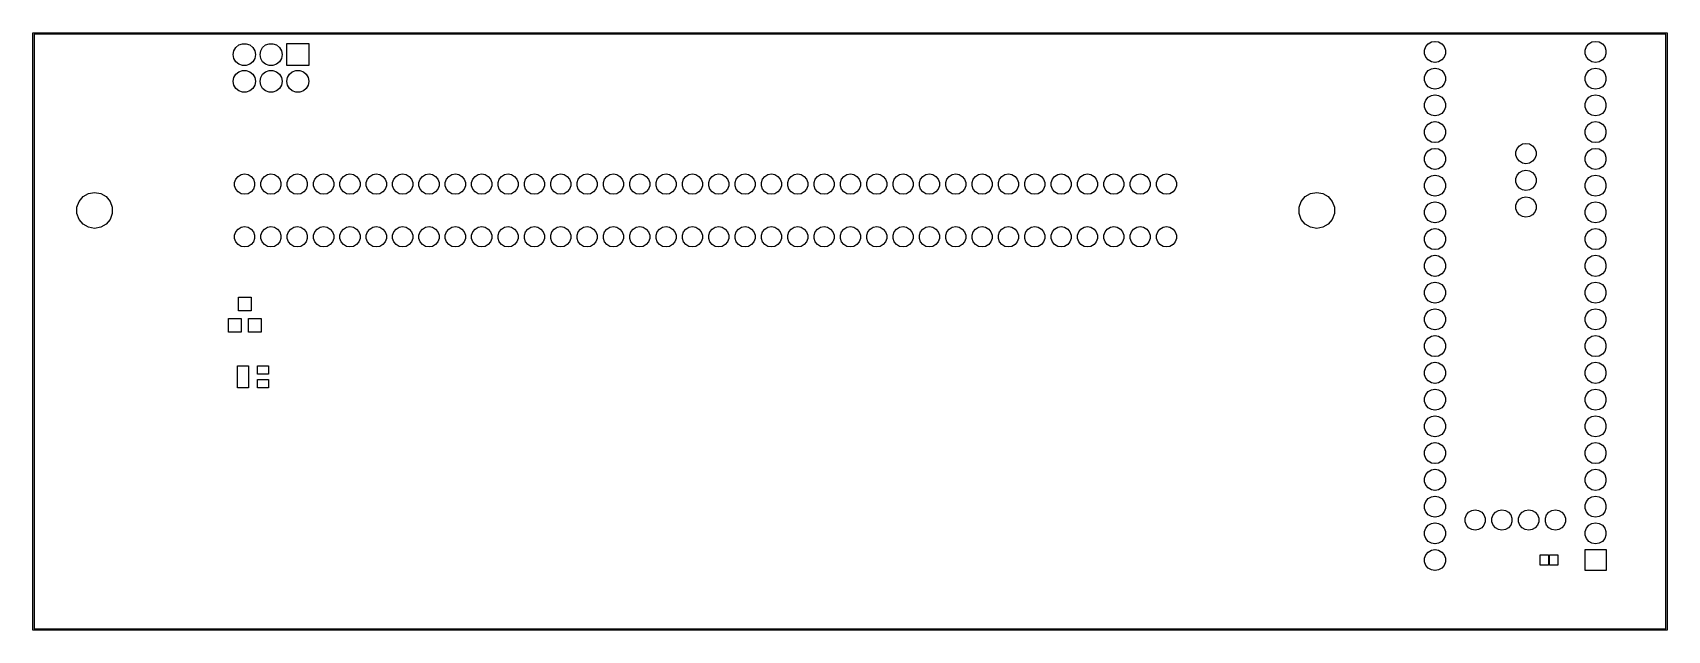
# Model space of a CAD drawing. Extents: x 70 to 225, y -126 to -70.
import ezdxf

# ---------------------------------------------------------------- set-up
doc = ezdxf.new("R2010")
doc.units = 0
doc.header["$MEASUREMENT"] = 0
doc.layers.add('BLACK', color=7, linetype='CONTINUOUS')

msp = doc.modelspace()

# ---------------------------------------------------------------- linework, layer by layer
at = {"layer": 'Black'}
for p, q in [((70.125, -69.8), (70.1261, -69.7935)), ((70.125, -126.4), (70.125, -69.8)), ((70.1261, -69.787), (70.1284, -69.7808)), ((70.1261, -69.7935), (70.1261, -69.787)), ((70.1284, -69.7808), (70.1295, -69.7743)), ((70.1295, -69.7743), (70.1328, -69.7687)), ((70.1328, -69.7687), (70.135, -69.7625)), ((70.135, -69.7625), (70.1393, -69.7575)), ((70.1393, -69.7575), (70.1425, -69.7518)), ((70.1425, -69.7518), (70.1476, -69.7476)), ((70.1476, -69.7476), (70.1518, -69.7425)), ((70.1518, -69.7425), (70.1575, -69.7393)), ((70.1575, -69.7393), (70.1625, -69.735)), ((70.1625, -69.735), (70.1687, -69.7328)), ((70.1687, -69.7328), (70.1743, -69.7295)), ((70.1743, -69.7295), (70.1808, -69.7284)), ((70.1808, -69.7284), (70.187, -69.7261)), ((70.187, -69.7261), (70.1935, -69.7261)), ((70.1935, -69.7261), (70.2, -69.725)), ((70.2, -69.725), (225.2, -69.725)), ((225.2, -69.725), (225.206, -69.7261)), ((225.206, -69.7261), (225.213, -69.7261)), ((225.213, -69.7261), (225.219, -69.7284)), ((225.219, -69.7284), (225.226, -69.7295)), ((225.226, -69.7295), (225.231, -69.7328)), ((225.231, -69.7328), (225.237, -69.735)), ((225.237, -69.735), (225.243, -69.7393)), ((225.243, -69.7393), (225.248, -69.7425)), ((225.248, -69.7425), (225.252, -69.7476)), ((225.252, -69.7476), (225.257, -69.7518)), ((225.257, -69.7518), (225.261, -69.7575)), ((225.261, -69.7575), (225.265, -69.7625)), ((225.265, -69.7625), (225.267, -69.7687)), ((225.267, -69.7687), (225.27, -69.7743)), ((225.27, -69.7743), (225.272, -69.7808)), ((225.272, -69.7808), (225.274, -69.787)), ((225.274, -69.787), (225.274, -69.7935)), ((225.274, -69.7935), (225.275, -69.8)), ((225.275, -69.8), (225.275, -126.4)), ((70.275, -69.875), (70.275, -126.325)), ((225.125, -69.875), (70.275, -69.875)), ((89.2247, -71.4442), (89.407, -71.1284)), ((89.407, -71.1284), (89.6863, -70.894)), ((89.6863, -70.894), (90.029, -70.7693)), ((90.029, -70.7693), (90.3937, -70.7693)), ((90.3937, -70.7693), (90.7364, -70.894)), ((90.7364, -70.894), (91.0157, -71.1284)), ((91.0157, -71.1284), (91.198, -71.4442)), ((91.7647, -71.4442), (91.947, -71.1284)), ((91.947, -71.1284), (92.2263, -70.894)), ((92.2263, -70.894), (92.569, -70.7693)), ((92.569, -70.7693), (92.9337, -70.7693)), ((92.9337, -70.7693), (93.2763, -70.894)), ((93.2763, -70.894), (93.5557, -71.1284)), ((93.5557, -71.1284), (93.738, -71.4442)), ((94.2413, -72.8573), (94.2413, -70.7573)), ((94.2413, -70.7573), (96.3413, -70.7573)), ((96.3413, -70.7573), (96.3413, -72.8573)), ((202.238, -71.3737), (202.357, -71.0473)), ((202.357, -71.0473), (202.58, -70.7813)), ((202.58, -70.7813), (202.881, -70.6076)), ((202.881, -70.6076), (203.223, -70.5473)), ((203.223, -70.5473), (203.23, -70.5473)), ((203.23, -70.5473), (203.572, -70.6076)), ((203.572, -70.6076), (203.873, -70.7813)), ((203.873, -70.7813), (204.096, -71.0473)), ((204.096, -71.0473), (204.215, -71.3737)), ((217.478, -71.3737), (217.597, -71.0473)), ((217.597, -71.0473), (217.82, -70.7813)), ((217.82, -70.7813), (218.121, -70.6076)), ((218.121, -70.6076), (218.463, -70.5473)), ((218.463, -70.5473), (218.47, -70.5473)), ((218.47, -70.5473), (218.812, -70.6076)), ((218.812, -70.6076), (219.113, -70.7813)), ((219.113, -70.7813), (219.336, -71.0473)), ((219.336, -71.0473), (219.455, -71.3737)), ((225.125, -126.325), (225.125, -69.875)), ((89.1613, -71.8033), (89.2247, -71.4442)), ((89.1613, -71.8113), (89.1613, -71.8033)), ((89.2247, -72.1705), (89.1613, -71.8113)), ((89.407, -72.4863), (89.2247, -72.1705)), ((89.6863, -72.7207), (89.407, -72.4863)), ((90.029, -72.8454), (89.6863, -72.7207)), ((90.3937, -72.8454), (90.029, -72.8454)), ((90.7364, -72.7207), (90.3937, -72.8454)), ((91.0157, -72.4863), (90.7364, -72.7207)), ((91.198, -72.1705), (91.0157, -72.4863)), ((91.198, -71.4442), (91.2613, -71.8033)), ((91.2613, -71.8113), (91.198, -72.1705)), ((91.2613, -71.8033), (91.2613, -71.8113)), ((91.7013, -71.8033), (91.7647, -71.4442)), ((91.7013, -71.8113), (91.7013, -71.8033)), ((91.7647, -72.1705), (91.7013, -71.8113)), ((91.947, -72.4863), (91.7647, -72.1705)), ((92.2263, -72.7207), (91.947, -72.4863)), ((92.569, -72.8454), (92.2263, -72.7207)), ((92.9337, -72.8454), (92.569, -72.8454)), ((93.2763, -72.7207), (92.9337, -72.8454)), ((93.5557, -72.4863), (93.2763, -72.7207)), ((93.738, -72.1705), (93.5557, -72.4863)), ((93.738, -71.4442), (93.8013, -71.8033)), ((93.8013, -71.8113), (93.738, -72.1705)), ((93.8013, -71.8033), (93.8013, -71.8113)), ((96.3413, -72.8573), (94.2413, -72.8573)), ((202.238, -71.721), (202.238, -71.3737)), ((202.357, -72.0473), (202.238, -71.721)), ((202.58, -72.3134), (202.357, -72.0473)), ((202.881, -72.487), (202.58, -72.3134)), ((203.223, -72.5473), (202.881, -72.487)), ((203.23, -72.5473), (203.223, -72.5473)), ((203.572, -72.487), (203.23, -72.5473)), ((203.873, -72.3134), (203.572, -72.487)), ((204.096, -72.0473), (203.873, -72.3134)), ((204.215, -71.721), (204.096, -72.0473)), ((204.215, -71.3737), (204.215, -71.721)), ((217.478, -71.721), (217.478, -71.3737)), ((217.597, -72.0473), (217.478, -71.721)), ((217.82, -72.3134), (217.597, -72.0473)), ((218.121, -72.487), (217.82, -72.3134)), ((218.463, -72.5473), (218.121, -72.487)), ((218.47, -72.5473), (218.463, -72.5473)), ((218.812, -72.487), (218.47, -72.5473)), ((219.113, -72.3134), (218.812, -72.487)), ((219.336, -72.0473), (219.113, -72.3134)), ((219.455, -71.721), (219.336, -72.0473)), ((219.455, -71.3737), (219.455, -71.721)), ((89.1613, -74.3433), (89.2247, -73.9842)), ((89.1613, -74.3513), (89.1613, -74.3433)), ((89.2247, -74.7105), (89.1613, -74.3513)), ((89.2247, -73.9842), (89.407, -73.6684)), ((89.407, -73.6684), (89.6863, -73.434)), ((89.6863, -73.434), (90.029, -73.3093)), ((90.029, -73.3093), (90.3937, -73.3093)), ((90.3937, -73.3093), (90.7364, -73.434)), ((90.7364, -73.434), (91.0157, -73.6684)), ((91.0157, -73.6684), (91.198, -73.9842)), ((91.198, -73.9842), (91.2613, -74.3433)), ((91.2613, -74.3513), (91.198, -74.7105)), ((91.2613, -74.3433), (91.2613, -74.3513)), ((91.7013, -74.3433), (91.7647, -73.9842)), ((91.7013, -74.3513), (91.7013, -74.3433)), ((91.7647, -74.7105), (91.7013, -74.3513)), ((91.7647, -73.9842), (91.947, -73.6684)), ((91.947, -73.6684), (92.2263, -73.434)), ((92.2263, -73.434), (92.569, -73.3093)), ((92.569, -73.3093), (92.9337, -73.3093)), ((92.9337, -73.3093), (93.2763, -73.434)), ((93.2763, -73.434), (93.5557, -73.6684)), ((93.5557, -73.6684), (93.738, -73.9842)), ((93.738, -73.9842), (93.8013, -74.3433)), ((93.8013, -74.3513), (93.738, -74.7105)), ((93.8013, -74.3433), (93.8013, -74.3513)), ((94.2413, -74.3433), (94.3047, -73.9842)), ((94.2413, -74.3513), (94.2413, -74.3433)), ((94.3047, -74.7105), (94.2413, -74.3513)), ((94.3047, -73.9842), (94.487, -73.6684)), ((94.487, -73.6684), (94.7664, -73.434)), ((94.7664, -73.434), (95.109, -73.3093)), ((95.109, -73.3093), (95.4737, -73.3093)), ((95.4737, -73.3093), (95.8163, -73.434)), ((95.8163, -73.434), (96.0957, -73.6684)), ((96.0957, -73.6684), (96.278, -73.9842)), ((96.278, -73.9842), (96.3413, -74.3433)), ((96.3413, -74.3513), (96.278, -74.7105)), ((96.3413, -74.3433), (96.3413, -74.3513)), ((202.238, -73.9137), (202.357, -73.5873)), ((202.238, -74.261), (202.238, -73.9137)), ((202.357, -74.5873), (202.238, -74.261)), ((202.357, -73.5873), (202.58, -73.3213)), ((202.58, -73.3213), (202.881, -73.1476)), ((202.881, -73.1476), (203.223, -73.0873)), ((203.223, -73.0873), (203.23, -73.0873)), ((203.23, -73.0873), (203.572, -73.1476)), ((203.572, -73.1476), (203.873, -73.3213)), ((203.873, -73.3213), (204.096, -73.5873)), ((204.096, -73.5873), (204.215, -73.9137)), ((204.215, -74.261), (204.096, -74.5873)), ((204.215, -73.9137), (204.215, -74.261)), ((217.478, -73.9137), (217.597, -73.5873)), ((217.478, -74.261), (217.478, -73.9137)), ((217.597, -74.5873), (217.478, -74.261)), ((217.597, -73.5873), (217.82, -73.3213)), ((217.82, -73.3213), (218.121, -73.1476)), ((218.121, -73.1476), (218.463, -73.0873)), ((218.463, -73.0873), (218.47, -73.0873)), ((218.47, -73.0873), (218.812, -73.1476)), ((218.812, -73.1476), (219.113, -73.3213)), ((219.113, -73.3213), (219.336, -73.5873)), ((219.336, -73.5873), (219.455, -73.9137)), ((219.455, -74.261), (219.336, -74.5873)), ((219.455, -73.9137), (219.455, -74.261)), ((89.407, -75.0263), (89.2247, -74.7105)), ((89.6863, -75.2607), (89.407, -75.0263)), ((90.029, -75.3854), (89.6863, -75.2607)), ((90.3937, -75.3854), (90.029, -75.3854)), ((90.7364, -75.2607), (90.3937, -75.3854)), ((91.0157, -75.0263), (90.7364, -75.2607)), ((91.198, -74.7105), (91.0157, -75.0263)), ((91.947, -75.0263), (91.7647, -74.7105)), ((92.2263, -75.2607), (91.947, -75.0263)), ((92.569, -75.3854), (92.2263, -75.2607)), ((92.9337, -75.3854), (92.569, -75.3854)), ((93.2763, -75.2607), (92.9337, -75.3854)), ((93.5557, -75.0263), (93.2763, -75.2607)), ((93.738, -74.7105), (93.5557, -75.0263)), ((94.487, -75.0263), (94.3047, -74.7105)), ((94.7664, -75.2607), (94.487, -75.0263)), ((95.109, -75.3854), (94.7664, -75.2607)), ((95.4737, -75.3854), (95.109, -75.3854)), ((95.8163, -75.2607), (95.4737, -75.3854)), ((96.0957, -75.0263), (95.8163, -75.2607)), ((96.278, -74.7105), (96.0957, -75.0263)), ((202.58, -74.8534), (202.357, -74.5873)), ((202.357, -76.1273), (202.58, -75.8613)), ((202.881, -75.027), (202.58, -74.8534)), ((202.58, -75.8613), (202.881, -75.6876)), ((203.223, -75.0873), (202.881, -75.027)), ((202.881, -75.6876), (203.223, -75.6273)), ((203.23, -75.0873), (203.223, -75.0873)), ((203.223, -75.6273), (203.23, -75.6273)), ((203.572, -75.027), (203.23, -75.0873)), ((203.23, -75.6273), (203.572, -75.6876)), ((203.873, -74.8534), (203.572, -75.027)), ((203.572, -75.6876), (203.873, -75.8613)), ((204.096, -74.5873), (203.873, -74.8534)), ((203.873, -75.8613), (204.096, -76.1273)), ((217.82, -74.8534), (217.597, -74.5873)), ((217.597, -76.1273), (217.82, -75.8613)), ((218.121, -75.027), (217.82, -74.8534)), ((217.82, -75.8613), (218.121, -75.6876)), ((218.463, -75.0873), (218.121, -75.027)), ((218.121, -75.6876), (218.463, -75.6273)), ((218.47, -75.0873), (218.463, -75.0873)), ((218.463, -75.6273), (218.47, -75.6273)), ((218.812, -75.027), (218.47, -75.0873)), ((218.47, -75.6273), (218.812, -75.6876)), ((219.113, -74.8534), (218.812, -75.027)), ((218.812, -75.6876), (219.113, -75.8613)), ((219.336, -74.5873), (219.113, -74.8534)), ((219.113, -75.8613), (219.336, -76.1273)), ((202.238, -76.4537), (202.357, -76.1273)), ((202.238, -76.801), (202.238, -76.4537)), ((202.357, -77.1273), (202.238, -76.801)), ((202.58, -77.3934), (202.357, -77.1273)), ((202.881, -77.567), (202.58, -77.3934)), ((203.223, -77.6273), (202.881, -77.567)), ((203.572, -77.567), (203.23, -77.6273)), ((203.873, -77.3934), (203.572, -77.567)), ((204.096, -77.1273), (203.873, -77.3934)), ((204.096, -76.1273), (204.215, -76.4537)), ((204.215, -76.801), (204.096, -77.1273)), ((204.215, -76.4537), (204.215, -76.801)), ((217.478, -76.4537), (217.597, -76.1273)), ((217.478, -76.801), (217.478, -76.4537)), ((217.597, -77.1273), (217.478, -76.801)), ((217.82, -77.3934), (217.597, -77.1273)), ((218.121, -77.567), (217.82, -77.3934)), ((218.463, -77.6273), (218.121, -77.567)), ((218.812, -77.567), (218.47, -77.6273)), ((219.113, -77.3934), (218.812, -77.567)), ((219.336, -77.1273), (219.113, -77.3934)), ((219.336, -76.1273), (219.455, -76.4537)), ((219.455, -76.801), (219.336, -77.1273)), ((219.455, -76.4537), (219.455, -76.801)), ((202.238, -78.9937), (202.357, -78.6673)), ((202.238, -79.341), (202.238, -78.9937)), ((202.357, -78.6673), (202.58, -78.4013)), ((202.58, -78.4013), (202.881, -78.2276)), ((202.881, -78.2276), (203.223, -78.1673)), ((203.23, -77.6273), (203.223, -77.6273)), ((203.223, -78.1673), (203.23, -78.1673)), ((203.23, -78.1673), (203.572, -78.2276)), ((203.572, -78.2276), (203.873, -78.4013)), ((203.873, -78.4013), (204.096, -78.6673)), ((204.096, -78.6673), (204.215, -78.9937)), ((204.215, -78.9937), (204.215, -79.341)), ((217.478, -78.9937), (217.597, -78.6673)), ((217.478, -79.341), (217.478, -78.9937)), ((217.597, -78.6673), (217.82, -78.4013)), ((217.82, -78.4013), (218.121, -78.2276)), ((218.121, -78.2276), (218.463, -78.1673)), ((218.47, -77.6273), (218.463, -77.6273)), ((218.463, -78.1673), (218.47, -78.1673)), ((218.47, -78.1673), (218.812, -78.2276)), ((218.812, -78.2276), (219.113, -78.4013)), ((219.113, -78.4013), (219.336, -78.6673)), ((219.336, -78.6673), (219.455, -78.9937)), ((219.455, -78.9937), (219.455, -79.341)), ((202.357, -79.6673), (202.238, -79.341)), ((202.58, -79.9334), (202.357, -79.6673)), ((202.881, -80.107), (202.58, -79.9334)), ((203.223, -80.1673), (202.881, -80.107)), ((203.23, -80.1673), (203.223, -80.1673)), ((203.572, -80.107), (203.23, -80.1673)), ((203.873, -79.9334), (203.572, -80.107)), ((204.096, -79.6673), (203.873, -79.9334)), ((204.215, -79.341), (204.096, -79.6673)), ((211.026, -80.7165), (211.242, -80.4596)), ((211.242, -80.4596), (211.532, -80.2919)), ((211.532, -80.2919), (211.862, -80.2337)), ((211.862, -80.2337), (212.193, -80.2919)), ((212.193, -80.2919), (212.483, -80.4596)), ((212.483, -80.4596), (212.699, -80.7165)), ((217.597, -79.6673), (217.478, -79.341)), ((217.82, -79.9334), (217.597, -79.6673)), ((218.121, -80.107), (217.82, -79.9334)), ((218.463, -80.1673), (218.121, -80.107)), ((218.47, -80.1673), (218.463, -80.1673)), ((218.812, -80.107), (218.47, -80.1673)), ((219.113, -79.9334), (218.812, -80.107)), ((219.336, -79.6673), (219.113, -79.9334)), ((219.455, -79.341), (219.336, -79.6673)), ((202.238, -81.5337), (202.357, -81.2073)), ((202.238, -81.881), (202.238, -81.5337)), ((202.357, -82.2073), (202.238, -81.881)), ((202.357, -81.2073), (202.58, -80.9413)), ((202.58, -82.4734), (202.357, -82.2073)), ((202.58, -80.9413), (202.881, -80.7676)), ((202.881, -80.7676), (203.223, -80.7073)), ((203.223, -80.7073), (203.23, -80.7073)), ((203.23, -80.7073), (203.572, -80.7676)), ((203.572, -80.7676), (203.873, -80.9413)), ((203.873, -80.9413), (204.096, -81.2073)), ((204.096, -82.2073), (203.873, -82.4734)), ((204.096, -81.2073), (204.215, -81.5337)), ((204.215, -81.881), (204.096, -82.2073)), ((204.215, -81.5337), (204.215, -81.881)), ((210.911, -81.0316), (211.026, -80.7165)), ((210.911, -81.367), (210.911, -81.0316)), ((211.026, -81.6822), (210.911, -81.367)), ((211.242, -81.9391), (211.026, -81.6822)), ((211.532, -82.1068), (211.242, -81.9391)), ((211.862, -82.165), (211.532, -82.1068)), ((212.193, -82.1068), (211.862, -82.165)), ((212.483, -81.9391), (212.193, -82.1068)), ((212.699, -81.6822), (212.483, -81.9391)), ((212.699, -80.7165), (212.813, -81.0316)), ((212.813, -81.367), (212.699, -81.6822)), ((212.813, -81.0316), (212.813, -81.367)), ((217.478, -81.5337), (217.597, -81.2073)), ((217.478, -81.881), (217.478, -81.5337)), ((217.597, -82.2073), (217.478, -81.881)), ((217.597, -81.2073), (217.82, -80.9413)), ((217.82, -82.4734), (217.597, -82.2073)), ((217.82, -80.9413), (218.121, -80.7676)), ((218.121, -80.7676), (218.463, -80.7073)), ((218.463, -80.7073), (218.47, -80.7073)), ((218.47, -80.7073), (218.812, -80.7676)), ((218.812, -80.7676), (219.113, -80.9413)), ((219.113, -80.9413), (219.336, -81.2073)), ((219.336, -82.2073), (219.113, -82.4734)), ((219.336, -81.2073), (219.455, -81.5337)), ((219.455, -81.881), (219.336, -82.2073)), ((219.455, -81.5337), (219.455, -81.881)), ((89.2903, -83.9396), (89.4051, -83.6245)), ((89.4051, -83.6245), (89.6206, -83.3676)), ((89.6206, -83.3676), (89.9111, -83.1999)), ((89.9111, -83.1999), (90.2413, -83.1417)), ((90.2413, -83.1417), (90.5716, -83.1999)), ((90.5716, -83.1999), (90.8621, -83.3676)), ((90.8621, -83.3676), (91.0776, -83.6245)), ((91.0776, -83.6245), (91.1924, -83.9396)), ((91.7903, -83.9396), (91.9051, -83.6245)), ((91.9051, -83.6245), (92.1206, -83.3676)), ((92.1206, -83.3676), (92.4111, -83.1999)), ((92.4111, -83.1999), (92.7413, -83.1417)), ((92.7413, -83.1417), (93.0716, -83.1999)), ((93.0716, -83.1999), (93.3621, -83.3676)), ((93.3621, -83.3676), (93.5776, -83.6245)), ((93.5776, -83.6245), (93.6924, -83.9396)), ((94.2903, -83.9396), (94.4051, -83.6245)), ((94.4051, -83.6245), (94.6206, -83.3676)), ((94.6206, -83.3676), (94.9111, -83.1999)), ((94.9111, -83.1999), (95.2413, -83.1417)), ((95.2413, -83.1417), (95.5716, -83.1999)), ((95.5716, -83.1999), (95.8621, -83.3676)), ((95.8621, -83.3676), (96.0776, -83.6245)), ((96.0776, -83.6245), (96.1924, -83.9396)), ((96.7903, -83.9396), (96.9051, -83.6245)), ((96.9051, -83.6245), (97.1206, -83.3676)), ((97.1206, -83.3676), (97.4111, -83.1999)), ((97.4111, -83.1999), (97.7413, -83.1417)), ((97.7413, -83.1417), (98.0716, -83.1999)), ((98.0716, -83.1999), (98.3621, -83.3676)), ((98.3621, -83.3676), (98.5776, -83.6245)), ((98.5776, -83.6245), (98.6924, -83.9396)), ((99.2903, -83.9396), (99.4051, -83.6245)), ((99.4051, -83.6245), (99.6206, -83.3676)), ((99.6206, -83.3676), (99.9111, -83.1999)), ((99.9111, -83.1999), (100.241, -83.1417)), ((100.241, -83.1417), (100.572, -83.1999)), ((100.572, -83.1999), (100.862, -83.3676)), ((100.862, -83.3676), (101.078, -83.6245)), ((101.078, -83.6245), (101.192, -83.9396)), ((101.79, -83.9396), (101.905, -83.6245)), ((101.905, -83.6245), (102.121, -83.3676)), ((102.121, -83.3676), (102.411, -83.1999)), ((102.411, -83.1999), (102.741, -83.1417)), ((102.741, -83.1417), (103.072, -83.1999)), ((103.072, -83.1999), (103.362, -83.3676)), ((103.362, -83.3676), (103.578, -83.6245)), ((103.578, -83.6245), (103.692, -83.9396)), ((104.29, -83.9396), (104.405, -83.6245)), ((104.405, -83.6245), (104.621, -83.3676)), ((104.621, -83.3676), (104.911, -83.1999)), ((104.911, -83.1999), (105.241, -83.1417)), ((105.241, -83.1417), (105.572, -83.1999)), ((105.572, -83.1999), (105.862, -83.3676)), ((105.862, -83.3676), (106.078, -83.6245)), ((106.078, -83.6245), (106.192, -83.9396)), ((106.79, -83.9396), (106.905, -83.6245)), ((106.905, -83.6245), (107.121, -83.3676)), ((107.121, -83.3676), (107.411, -83.1999)), ((107.411, -83.1999), (107.741, -83.1417)), ((107.741, -83.1417), (108.072, -83.1999)), ((108.072, -83.1999), (108.362, -83.3676)), ((108.362, -83.3676), (108.578, -83.6245)), ((108.578, -83.6245), (108.692, -83.9396)), ((109.29, -83.9396), (109.405, -83.6245)), ((109.405, -83.6245), (109.621, -83.3676)), ((109.621, -83.3676), (109.911, -83.1999)), ((109.911, -83.1999), (110.241, -83.1417)), ((110.241, -83.1417), (110.572, -83.1999)), ((110.572, -83.1999), (110.862, -83.3676)), ((110.862, -83.3676), (111.078, -83.6245)), ((111.078, -83.6245), (111.192, -83.9396)), ((111.79, -83.9396), (111.905, -83.6245)), ((111.905, -83.6245), (112.121, -83.3676)), ((112.121, -83.3676), (112.411, -83.1999)), ((112.411, -83.1999), (112.741, -83.1417)), ((112.741, -83.1417), (113.072, -83.1999)), ((113.072, -83.1999), (113.362, -83.3676)), ((113.362, -83.3676), (113.578, -83.6245)), ((113.578, -83.6245), (113.692, -83.9396)), ((114.29, -83.9396), (114.405, -83.6245)), ((114.405, -83.6245), (114.621, -83.3676)), ((114.621, -83.3676), (114.911, -83.1999)), ((114.911, -83.1999), (115.241, -83.1417)), ((115.241, -83.1417), (115.572, -83.1999)), ((115.572, -83.1999), (115.862, -83.3676)), ((115.862, -83.3676), (116.078, -83.6245)), ((116.078, -83.6245), (116.192, -83.9396)), ((116.79, -83.9396), (116.905, -83.6245)), ((116.905, -83.6245), (117.121, -83.3676)), ((117.121, -83.3676), (117.411, -83.1999)), ((117.411, -83.1999), (117.741, -83.1417)), ((117.741, -83.1417), (118.072, -83.1999)), ((118.072, -83.1999), (118.362, -83.3676)), ((118.362, -83.3676), (118.578, -83.6245)), ((118.578, -83.6245), (118.692, -83.9396)), ((119.29, -83.9396), (119.405, -83.6245)), ((119.405, -83.6245), (119.621, -83.3676)), ((119.621, -83.3676), (119.911, -83.1999)), ((119.911, -83.1999), (120.241, -83.1417)), ((120.241, -83.1417), (120.572, -83.1999)), ((120.572, -83.1999), (120.862, -83.3676)), ((120.862, -83.3676), (121.078, -83.6245)), ((121.078, -83.6245), (121.192, -83.9396)), ((121.79, -83.9396), (121.905, -83.6245)), ((121.905, -83.6245), (122.121, -83.3676)), ((122.121, -83.3676), (122.411, -83.1999)), ((122.411, -83.1999), (122.741, -83.1417)), ((122.741, -83.1417), (123.072, -83.1999)), ((123.072, -83.1999), (123.362, -83.3676)), ((123.362, -83.3676), (123.578, -83.6245)), ((123.578, -83.6245), (123.692, -83.9396)), ((124.29, -83.9396), (124.405, -83.6245)), ((124.405, -83.6245), (124.621, -83.3676)), ((124.621, -83.3676), (124.911, -83.1999)), ((124.911, -83.1999), (125.241, -83.1417)), ((125.241, -83.1417), (125.572, -83.1999)), ((125.572, -83.1999), (125.862, -83.3676)), ((125.862, -83.3676), (126.078, -83.6245)), ((126.078, -83.6245), (126.192, -83.9396)), ((126.79, -83.9396), (126.905, -83.6245)), ((126.905, -83.6245), (127.121, -83.3676)), ((127.121, -83.3676), (127.411, -83.1999)), ((127.411, -83.1999), (127.741, -83.1417)), ((127.741, -83.1417), (128.072, -83.1999)), ((128.072, -83.1999), (128.362, -83.3676)), ((128.362, -83.3676), (128.578, -83.6245)), ((128.578, -83.6245), (128.692, -83.9396)), ((129.29, -83.9396), (129.405, -83.6245)), ((129.405, -83.6245), (129.621, -83.3676)), ((129.621, -83.3676), (129.911, -83.1999)), ((129.911, -83.1999), (130.241, -83.1417)), ((130.241, -83.1417), (130.572, -83.1999)), ((130.572, -83.1999), (130.862, -83.3676)), ((130.862, -83.3676), (131.078, -83.6245)), ((131.078, -83.6245), (131.192, -83.9396)), ((131.79, -83.9396), (131.905, -83.6245)), ((131.905, -83.6245), (132.121, -83.3676)), ((132.121, -83.3676), (132.411, -83.1999)), ((132.411, -83.1999), (132.741, -83.1417)), ((132.741, -83.1417), (133.072, -83.1999)), ((133.072, -83.1999), (133.362, -83.3676)), ((133.362, -83.3676), (133.578, -83.6245)), ((133.578, -83.6245), (133.692, -83.9396)), ((134.29, -83.9396), (134.405, -83.6245)), ((134.405, -83.6245), (134.621, -83.3676)), ((134.621, -83.3676), (134.911, -83.1999)), ((134.911, -83.1999), (135.241, -83.1417)), ((135.241, -83.1417), (135.572, -83.1999)), ((135.572, -83.1999), (135.862, -83.3676)), ((135.862, -83.3676), (136.078, -83.6245)), ((136.078, -83.6245), (136.192, -83.9396)), ((136.79, -83.9396), (136.905, -83.6245)), ((136.905, -83.6245), (137.121, -83.3676)), ((137.121, -83.3676), (137.411, -83.1999)), ((137.411, -83.1999), (137.741, -83.1417)), ((137.741, -83.1417), (138.072, -83.1999)), ((138.072, -83.1999), (138.362, -83.3676)), ((138.362, -83.3676), (138.578, -83.6245)), ((138.578, -83.6245), (138.692, -83.9396)), ((139.29, -83.9396), (139.405, -83.6245)), ((139.405, -83.6245), (139.621, -83.3676)), ((139.621, -83.3676), (139.911, -83.1999)), ((139.911, -83.1999), (140.241, -83.1417)), ((140.241, -83.1417), (140.572, -83.1999)), ((140.572, -83.1999), (140.862, -83.3676)), ((140.862, -83.3676), (141.078, -83.6245)), ((141.078, -83.6245), (141.192, -83.9396)), ((141.79, -83.9396), (141.905, -83.6245)), ((141.905, -83.6245), (142.121, -83.3676)), ((142.121, -83.3676), (142.411, -83.1999)), ((142.411, -83.1999), (142.741, -83.1417)), ((142.741, -83.1417), (143.072, -83.1999)), ((143.072, -83.1999), (143.362, -83.3676)), ((143.362, -83.3676), (143.578, -83.6245)), ((143.578, -83.6245), (143.692, -83.9396)), ((144.29, -83.9396), (144.405, -83.6245)), ((144.405, -83.6245), (144.621, -83.3676)), ((144.621, -83.3676), (144.911, -83.1999)), ((144.911, -83.1999), (145.241, -83.1417)), ((145.241, -83.1417), (145.572, -83.1999)), ((145.572, -83.1999), (145.862, -83.3676)), ((145.862, -83.3676), (146.078, -83.6245)), ((146.078, -83.6245), (146.192, -83.9396)), ((146.79, -83.9396), (146.905, -83.6245)), ((146.905, -83.6245), (147.121, -83.3676)), ((147.121, -83.3676), (147.411, -83.1999)), ((147.411, -83.1999), (147.741, -83.1417)), ((147.741, -83.1417), (148.072, -83.1999)), ((148.072, -83.1999), (148.362, -83.3676)), ((148.362, -83.3676), (148.578, -83.6245)), ((148.578, -83.6245), (148.692, -83.9396)), ((149.29, -83.9396), (149.405, -83.6245)), ((149.405, -83.6245), (149.621, -83.3676)), ((149.621, -83.3676), (149.911, -83.1999)), ((149.911, -83.1999), (150.241, -83.1417)), ((150.241, -83.1417), (150.572, -83.1999)), ((150.572, -83.1999), (150.862, -83.3676)), ((150.862, -83.3676), (151.078, -83.6245)), ((151.078, -83.6245), (151.192, -83.9396)), ((151.79, -83.9396), (151.905, -83.6245)), ((151.905, -83.6245), (152.121, -83.3676)), ((152.121, -83.3676), (152.411, -83.1999)), ((152.411, -83.1999), (152.741, -83.1417)), ((152.741, -83.1417), (153.072, -83.1999)), ((153.072, -83.1999), (153.362, -83.3676)), ((153.362, -83.3676), (153.578, -83.6245)), ((153.578, -83.6245), (153.692, -83.9396)), ((154.29, -83.9396), (154.405, -83.6245)), ((154.405, -83.6245), (154.621, -83.3676)), ((154.621, -83.3676), (154.911, -83.1999)), ((154.911, -83.1999), (155.241, -83.1417)), ((155.241, -83.1417), (155.572, -83.1999)), ((155.572, -83.1999), (155.862, -83.3676)), ((155.862, -83.3676), (156.078, -83.6245)), ((156.078, -83.6245), (156.192, -83.9396)), ((156.79, -83.9396), (156.905, -83.6245)), ((156.905, -83.6245), (157.121, -83.3676)), ((157.121, -83.3676), (157.411, -83.1999)), ((157.411, -83.1999), (157.741, -83.1417)), ((157.741, -83.1417), (158.072, -83.1999)), ((158.072, -83.1999), (158.362, -83.3676)), ((158.362, -83.3676), (158.578, -83.6245)), ((158.578, -83.6245), (158.692, -83.9396)), ((159.29, -83.9396), (159.405, -83.6245)), ((159.405, -83.6245), (159.621, -83.3676)), ((159.621, -83.3676), (159.911, -83.1999)), ((159.911, -83.1999), (160.241, -83.1417)), ((160.241, -83.1417), (160.572, -83.1999)), ((160.572, -83.1999), (160.862, -83.3676)), ((160.862, -83.3676), (161.078, -83.6245)), ((161.078, -83.6245), (161.192, -83.9396)), ((161.79, -83.9396), (161.905, -83.6245)), ((161.905, -83.6245), (162.121, -83.3676)), ((162.121, -83.3676), (162.411, -83.1999)), ((162.411, -83.1999), (162.741, -83.1417)), ((162.741, -83.1417), (163.072, -83.1999)), ((163.072, -83.1999), (163.362, -83.3676)), ((163.362, -83.3676), (163.578, -83.6245)), ((163.578, -83.6245), (163.692, -83.9396)), ((164.29, -83.9396), (164.405, -83.6245)), ((164.405, -83.6245), (164.621, -83.3676)), ((164.621, -83.3676), (164.911, -83.1999)), ((164.911, -83.1999), (165.241, -83.1417)), ((165.241, -83.1417), (165.572, -83.1999)), ((165.572, -83.1999), (165.862, -83.3676)), ((165.862, -83.3676), (166.078, -83.6245)), ((166.078, -83.6245), (166.192, -83.9396)), ((166.79, -83.9396), (166.905, -83.6245)), ((166.905, -83.6245), (167.121, -83.3676)), ((167.121, -83.3676), (167.411, -83.1999)), ((167.411, -83.1999), (167.741, -83.1417)), ((167.741, -83.1417), (168.072, -83.1999)), ((168.072, -83.1999), (168.362, -83.3676)), ((168.362, -83.3676), (168.578, -83.6245)), ((168.578, -83.6245), (168.692, -83.9396)), ((169.29, -83.9396), (169.405, -83.6245)), ((169.405, -83.6245), (169.621, -83.3676)), ((169.621, -83.3676), (169.911, -83.1999)), ((169.911, -83.1999), (170.241, -83.1417)), ((170.241, -83.1417), (170.572, -83.1999)), ((170.572, -83.1999), (170.862, -83.3676)), ((170.862, -83.3676), (171.078, -83.6245)), ((171.078, -83.6245), (171.192, -83.9396)), ((171.79, -83.9396), (171.905, -83.6245)), ((171.905, -83.6245), (172.121, -83.3676)), ((172.121, -83.3676), (172.411, -83.1999)), ((172.411, -83.1999), (172.741, -83.1417)), ((172.741, -83.1417), (173.072, -83.1999)), ((173.072, -83.1999), (173.362, -83.3676)), ((173.362, -83.3676), (173.578, -83.6245)), ((173.578, -83.6245), (173.692, -83.9396)), ((174.29, -83.9396), (174.405, -83.6245)), ((174.405, -83.6245), (174.621, -83.3676)), ((174.621, -83.3676), (174.911, -83.1999)), ((174.911, -83.1999), (175.241, -83.1417)), ((175.241, -83.1417), (175.572, -83.1999)), ((175.572, -83.1999), (175.862, -83.3676)), ((175.862, -83.3676), (176.078, -83.6245)), ((176.078, -83.6245), (176.192, -83.9396)), ((176.79, -83.9396), (176.905, -83.6245)), ((176.905, -83.6245), (177.121, -83.3676)), ((177.121, -83.3676), (177.411, -83.1999)), ((177.411, -83.1999), (177.741, -83.1417)), ((177.741, -83.1417), (178.072, -83.1999)), ((178.072, -83.1999), (178.362, -83.3676)), ((178.362, -83.3676), (178.578, -83.6245)), ((178.578, -83.6245), (178.692, -83.9396)), ((202.238, -84.0737), (202.357, -83.7473)), ((202.357, -83.7473), (202.58, -83.4813)), ((202.881, -82.647), (202.58, -82.4734)), ((202.58, -83.4813), (202.881, -83.3076)), ((203.223, -82.7073), (202.881, -82.647)), ((202.881, -83.3076), (203.223, -83.2473)), ((203.23, -82.7073), (203.223, -82.7073)), ((203.223, -83.2473), (203.23, -83.2473)), ((203.572, -82.647), (203.23, -82.7073)), ((203.23, -83.2473), (203.572, -83.3076)), ((203.873, -82.4734), (203.572, -82.647)), ((203.572, -83.3076), (203.873, -83.4813)), ((203.873, -83.4813), (204.096, -83.7473)), ((204.096, -83.7473), (204.215, -84.0737)), ((210.911, -83.5716), (211.026, -83.2565)), ((210.911, -83.907), (210.911, -83.5716)), ((211.026, -83.2565), (211.242, -82.9996)), ((211.242, -82.9996), (211.532, -82.8319)), ((211.532, -82.8319), (211.862, -82.7737)), ((211.862, -82.7737), (212.193, -82.8319)), ((212.193, -82.8319), (212.483, -82.9996)), ((212.483, -82.9996), (212.699, -83.2565)), ((212.699, -83.2565), (212.813, -83.5716)), ((212.813, -83.5716), (212.813, -83.907)), ((217.478, -84.0737), (217.597, -83.7473)), ((217.597, -83.7473), (217.82, -83.4813)), ((218.121, -82.647), (217.82, -82.4734)), ((217.82, -83.4813), (218.121, -83.3076)), ((218.463, -82.7073), (218.121, -82.647)), ((218.121, -83.3076), (218.463, -83.2473)), ((218.47, -82.7073), (218.463, -82.7073)), ((218.463, -83.2473), (218.47, -83.2473)), ((218.812, -82.647), (218.47, -82.7073)), ((218.47, -83.2473), (218.812, -83.3076)), ((219.113, -82.4734), (218.812, -82.647)), ((218.812, -83.3076), (219.113, -83.4813)), ((219.113, -83.4813), (219.336, -83.7473)), ((219.336, -83.7473), (219.455, -84.0737)), ((74.5221, -85.7468), (74.9031, -85.2927)), ((74.9031, -85.2927), (75.4163, -84.9964)), ((75.4163, -84.9964), (76, -84.8935)), ((76, -84.8935), (76.5837, -84.9964)), ((76.5837, -84.9964), (77.0969, -85.2927)), ((77.0969, -85.2927), (77.4779, -85.7468)), ((89.2903, -84.275), (89.2903, -83.9396)), ((89.4051, -84.5902), (89.2903, -84.275)), ((89.6206, -84.8471), (89.4051, -84.5902)), ((89.9111, -85.0148), (89.6206, -84.8471)), ((90.2413, -85.073), (89.9111, -85.0148)), ((90.5716, -85.0148), (90.2413, -85.073)), ((90.8621, -84.8471), (90.5716, -85.0148)), ((91.0776, -84.5902), (90.8621, -84.8471)), ((91.1924, -84.275), (91.0776, -84.5902)), ((91.1924, -83.9396), (91.1924, -84.275)), ((91.7903, -84.275), (91.7903, -83.9396)), ((91.9051, -84.5902), (91.7903, -84.275)), ((92.1206, -84.8471), (91.9051, -84.5902)), ((92.4111, -85.0148), (92.1206, -84.8471)), ((92.7413, -85.073), (92.4111, -85.0148)), ((93.0716, -85.0148), (92.7413, -85.073)), ((93.3621, -84.8471), (93.0716, -85.0148)), ((93.5776, -84.5902), (93.3621, -84.8471)), ((93.6924, -84.275), (93.5776, -84.5902)), ((93.6924, -83.9396), (93.6924, -84.275)), ((94.2903, -84.275), (94.2903, -83.9396)), ((94.4051, -84.5902), (94.2903, -84.275)), ((94.6206, -84.8471), (94.4051, -84.5902)), ((94.9111, -85.0148), (94.6206, -84.8471)), ((95.2413, -85.073), (94.9111, -85.0148)), ((95.5716, -85.0148), (95.2413, -85.073)), ((95.8621, -84.8471), (95.5716, -85.0148)), ((96.0776, -84.5902), (95.8621, -84.8471)), ((96.1924, -84.275), (96.0776, -84.5902)), ((96.1924, -83.9396), (96.1924, -84.275)), ((96.7903, -84.275), (96.7903, -83.9396)), ((96.9051, -84.5902), (96.7903, -84.275)), ((97.1206, -84.8471), (96.9051, -84.5902)), ((97.4111, -85.0148), (97.1206, -84.8471)), ((97.7413, -85.073), (97.4111, -85.0148)), ((98.0716, -85.0148), (97.7413, -85.073)), ((98.3621, -84.8471), (98.0716, -85.0148)), ((98.5776, -84.5902), (98.3621, -84.8471)), ((98.6924, -84.275), (98.5776, -84.5902)), ((98.6924, -83.9396), (98.6924, -84.275)), ((99.2903, -84.275), (99.2903, -83.9396)), ((99.4051, -84.5902), (99.2903, -84.275)), ((99.6206, -84.8471), (99.4051, -84.5902)), ((99.9111, -85.0148), (99.6206, -84.8471)), ((100.241, -85.073), (99.9111, -85.0148)), ((100.572, -85.0148), (100.241, -85.073)), ((100.862, -84.8471), (100.572, -85.0148)), ((101.078, -84.5902), (100.862, -84.8471)), ((101.192, -84.275), (101.078, -84.5902)), ((101.192, -83.9396), (101.192, -84.275)), ((101.79, -84.275), (101.79, -83.9396)), ((101.905, -84.5902), (101.79, -84.275)), ((102.121, -84.8471), (101.905, -84.5902)), ((102.411, -85.0148), (102.121, -84.8471)), ((102.741, -85.073), (102.411, -85.0148)), ((103.072, -85.0148), (102.741, -85.073)), ((103.362, -84.8471), (103.072, -85.0148)), ((103.578, -84.5902), (103.362, -84.8471)), ((103.692, -84.275), (103.578, -84.5902)), ((103.692, -83.9396), (103.692, -84.275)), ((104.29, -84.275), (104.29, -83.9396)), ((104.405, -84.5902), (104.29, -84.275)), ((104.621, -84.8471), (104.405, -84.5902)), ((104.911, -85.0148), (104.621, -84.8471)), ((105.241, -85.073), (104.911, -85.0148)), ((105.572, -85.0148), (105.241, -85.073)), ((105.862, -84.8471), (105.572, -85.0148)), ((106.078, -84.5902), (105.862, -84.8471)), ((106.192, -84.275), (106.078, -84.5902)), ((106.192, -83.9396), (106.192, -84.275)), ((106.79, -84.275), (106.79, -83.9396)), ((106.905, -84.5902), (106.79, -84.275)), ((107.121, -84.8471), (106.905, -84.5902)), ((107.411, -85.0148), (107.121, -84.8471)), ((107.741, -85.073), (107.411, -85.0148)), ((108.072, -85.0148), (107.741, -85.073)), ((108.362, -84.8471), (108.072, -85.0148)), ((108.578, -84.5902), (108.362, -84.8471)), ((108.692, -84.275), (108.578, -84.5902)), ((108.692, -83.9396), (108.692, -84.275)), ((109.29, -84.275), (109.29, -83.9396)), ((109.405, -84.5902), (109.29, -84.275)), ((109.621, -84.8471), (109.405, -84.5902)), ((109.911, -85.0148), (109.621, -84.8471)), ((110.241, -85.073), (109.911, -85.0148)), ((110.572, -85.0148), (110.241, -85.073)), ((110.862, -84.8471), (110.572, -85.0148)), ((111.078, -84.5902), (110.862, -84.8471)), ((111.192, -84.275), (111.078, -84.5902)), ((111.192, -83.9396), (111.192, -84.275)), ((111.79, -84.275), (111.79, -83.9396)), ((111.905, -84.5902), (111.79, -84.275)), ((112.121, -84.8471), (111.905, -84.5902)), ((112.411, -85.0148), (112.121, -84.8471)), ((112.741, -85.073), (112.411, -85.0148)), ((113.072, -85.0148), (112.741, -85.073)), ((113.362, -84.8471), (113.072, -85.0148)), ((113.578, -84.5902), (113.362, -84.8471)), ((113.692, -84.275), (113.578, -84.5902)), ((113.692, -83.9396), (113.692, -84.275)), ((114.29, -84.275), (114.29, -83.9396)), ((114.405, -84.5902), (114.29, -84.275)), ((114.621, -84.8471), (114.405, -84.5902)), ((114.911, -85.0148), (114.621, -84.8471)), ((115.241, -85.073), (114.911, -85.0148)), ((115.572, -85.0148), (115.241, -85.073)), ((115.862, -84.8471), (115.572, -85.0148)), ((116.078, -84.5902), (115.862, -84.8471)), ((116.192, -84.275), (116.078, -84.5902)), ((116.192, -83.9396), (116.192, -84.275)), ((116.79, -84.275), (116.79, -83.9396)), ((116.905, -84.5902), (116.79, -84.275)), ((117.121, -84.8471), (116.905, -84.5902)), ((117.411, -85.0148), (117.121, -84.8471)), ((117.741, -85.073), (117.411, -85.0148)), ((118.072, -85.0148), (117.741, -85.073)), ((118.362, -84.8471), (118.072, -85.0148)), ((118.578, -84.5902), (118.362, -84.8471)), ((118.692, -84.275), (118.578, -84.5902)), ((118.692, -83.9396), (118.692, -84.275)), ((119.29, -84.275), (119.29, -83.9396)), ((119.405, -84.5902), (119.29, -84.275)), ((119.621, -84.8471), (119.405, -84.5902)), ((119.911, -85.0148), (119.621, -84.8471)), ((120.241, -85.073), (119.911, -85.0148)), ((120.572, -85.0148), (120.241, -85.073)), ((120.862, -84.8471), (120.572, -85.0148)), ((121.078, -84.5902), (120.862, -84.8471)), ((121.192, -84.275), (121.078, -84.5902)), ((121.192, -83.9396), (121.192, -84.275)), ((121.79, -84.275), (121.79, -83.9396)), ((121.905, -84.5902), (121.79, -84.275)), ((122.121, -84.8471), (121.905, -84.5902)), ((122.411, -85.0148), (122.121, -84.8471)), ((122.741, -85.073), (122.411, -85.0148)), ((123.072, -85.0148), (122.741, -85.073)), ((123.362, -84.8471), (123.072, -85.0148)), ((123.578, -84.5902), (123.362, -84.8471)), ((123.692, -84.275), (123.578, -84.5902)), ((123.692, -83.9396), (123.692, -84.275)), ((124.29, -84.275), (124.29, -83.9396)), ((124.405, -84.5902), (124.29, -84.275)), ((124.621, -84.8471), (124.405, -84.5902)), ((124.911, -85.0148), (124.621, -84.8471)), ((125.241, -85.073), (124.911, -85.0148)), ((125.572, -85.0148), (125.241, -85.073)), ((125.862, -84.8471), (125.572, -85.0148)), ((126.078, -84.5902), (125.862, -84.8471)), ((126.192, -84.275), (126.078, -84.5902)), ((126.192, -83.9396), (126.192, -84.275)), ((126.79, -84.275), (126.79, -83.9396)), ((126.905, -84.5902), (126.79, -84.275)), ((127.121, -84.8471), (126.905, -84.5902)), ((127.411, -85.0148), (127.121, -84.8471)), ((127.741, -85.073), (127.411, -85.0148)), ((128.072, -85.0148), (127.741, -85.073)), ((128.362, -84.8471), (128.072, -85.0148)), ((128.578, -84.5902), (128.362, -84.8471)), ((128.692, -84.275), (128.578, -84.5902)), ((128.692, -83.9396), (128.692, -84.275)), ((129.29, -84.275), (129.29, -83.9396)), ((129.405, -84.5902), (129.29, -84.275)), ((129.621, -84.8471), (129.405, -84.5902)), ((129.911, -85.0148), (129.621, -84.8471)), ((130.241, -85.073), (129.911, -85.0148)), ((130.572, -85.0148), (130.241, -85.073)), ((130.862, -84.8471), (130.572, -85.0148)), ((131.078, -84.5902), (130.862, -84.8471)), ((131.192, -84.275), (131.078, -84.5902)), ((131.192, -83.9396), (131.192, -84.275)), ((131.79, -84.275), (131.79, -83.9396)), ((131.905, -84.5902), (131.79, -84.275)), ((132.121, -84.8471), (131.905, -84.5902)), ((132.411, -85.0148), (132.121, -84.8471)), ((132.741, -85.073), (132.411, -85.0148)), ((133.072, -85.0148), (132.741, -85.073)), ((133.362, -84.8471), (133.072, -85.0148)), ((133.578, -84.5902), (133.362, -84.8471)), ((133.692, -84.275), (133.578, -84.5902)), ((133.692, -83.9396), (133.692, -84.275)), ((134.29, -84.275), (134.29, -83.9396)), ((134.405, -84.5902), (134.29, -84.275)), ((134.621, -84.8471), (134.405, -84.5902)), ((134.911, -85.0148), (134.621, -84.8471)), ((135.241, -85.073), (134.911, -85.0148)), ((135.572, -85.0148), (135.241, -85.073)), ((135.862, -84.8471), (135.572, -85.0148)), ((136.078, -84.5902), (135.862, -84.8471)), ((136.192, -84.275), (136.078, -84.5902)), ((136.192, -83.9396), (136.192, -84.275)), ((136.79, -84.275), (136.79, -83.9396)), ((136.905, -84.5902), (136.79, -84.275)), ((137.121, -84.8471), (136.905, -84.5902)), ((137.411, -85.0148), (137.121, -84.8471)), ((137.741, -85.073), (137.411, -85.0148)), ((138.072, -85.0148), (137.741, -85.073)), ((138.362, -84.8471), (138.072, -85.0148)), ((138.578, -84.5902), (138.362, -84.8471)), ((138.692, -84.275), (138.578, -84.5902)), ((138.692, -83.9396), (138.692, -84.275)), ((139.29, -84.275), (139.29, -83.9396)), ((139.405, -84.5902), (139.29, -84.275)), ((139.621, -84.8471), (139.405, -84.5902)), ((139.911, -85.0148), (139.621, -84.8471)), ((140.241, -85.073), (139.911, -85.0148)), ((140.572, -85.0148), (140.241, -85.073)), ((140.862, -84.8471), (140.572, -85.0148)), ((141.078, -84.5902), (140.862, -84.8471)), ((141.192, -84.275), (141.078, -84.5902)), ((141.192, -83.9396), (141.192, -84.275)), ((141.79, -84.275), (141.79, -83.9396)), ((141.905, -84.5902), (141.79, -84.275)), ((142.121, -84.8471), (141.905, -84.5902)), ((142.411, -85.0148), (142.121, -84.8471)), ((142.741, -85.073), (142.411, -85.0148)), ((143.072, -85.0148), (142.741, -85.073)), ((143.362, -84.8471), (143.072, -85.0148)), ((143.578, -84.5902), (143.362, -84.8471)), ((143.692, -84.275), (143.578, -84.5902)), ((143.692, -83.9396), (143.692, -84.275)), ((144.29, -84.275), (144.29, -83.9396)), ((144.405, -84.5902), (144.29, -84.275)), ((144.621, -84.8471), (144.405, -84.5902)), ((144.911, -85.0148), (144.621, -84.8471)), ((145.241, -85.073), (144.911, -85.0148)), ((145.572, -85.0148), (145.241, -85.073)), ((145.862, -84.8471), (145.572, -85.0148)), ((146.078, -84.5902), (145.862, -84.8471)), ((146.192, -84.275), (146.078, -84.5902)), ((146.192, -83.9396), (146.192, -84.275)), ((146.79, -84.275), (146.79, -83.9396)), ((146.905, -84.5902), (146.79, -84.275)), ((147.121, -84.8471), (146.905, -84.5902)), ((147.411, -85.0148), (147.121, -84.8471)), ((147.741, -85.073), (147.411, -85.0148)), ((148.072, -85.0148), (147.741, -85.073)), ((148.362, -84.8471), (148.072, -85.0148)), ((148.578, -84.5902), (148.362, -84.8471)), ((148.692, -84.275), (148.578, -84.5902)), ((148.692, -83.9396), (148.692, -84.275)), ((149.29, -84.275), (149.29, -83.9396)), ((149.405, -84.5902), (149.29, -84.275)), ((149.621, -84.8471), (149.405, -84.5902)), ((149.911, -85.0148), (149.621, -84.8471)), ((150.241, -85.073), (149.911, -85.0148)), ((150.572, -85.0148), (150.241, -85.073)), ((150.862, -84.8471), (150.572, -85.0148)), ((151.078, -84.5902), (150.862, -84.8471)), ((151.192, -84.275), (151.078, -84.5902)), ((151.192, -83.9396), (151.192, -84.275)), ((151.79, -84.275), (151.79, -83.9396)), ((151.905, -84.5902), (151.79, -84.275)), ((152.121, -84.8471), (151.905, -84.5902)), ((152.411, -85.0148), (152.121, -84.8471)), ((152.741, -85.073), (152.411, -85.0148)), ((153.072, -85.0148), (152.741, -85.073)), ((153.362, -84.8471), (153.072, -85.0148)), ((153.578, -84.5902), (153.362, -84.8471)), ((153.692, -84.275), (153.578, -84.5902)), ((153.692, -83.9396), (153.692, -84.275)), ((154.29, -84.275), (154.29, -83.9396)), ((154.405, -84.5902), (154.29, -84.275)), ((154.621, -84.8471), (154.405, -84.5902)), ((154.911, -85.0148), (154.621, -84.8471)), ((155.241, -85.073), (154.911, -85.0148)), ((155.572, -85.0148), (155.241, -85.073)), ((155.862, -84.8471), (155.572, -85.0148)), ((156.078, -84.5902), (155.862, -84.8471)), ((156.192, -84.275), (156.078, -84.5902)), ((156.192, -83.9396), (156.192, -84.275)), ((156.79, -84.275), (156.79, -83.9396)), ((156.905, -84.5902), (156.79, -84.275)), ((157.121, -84.8471), (156.905, -84.5902)), ((157.411, -85.0148), (157.121, -84.8471)), ((157.741, -85.073), (157.411, -85.0148)), ((158.072, -85.0148), (157.741, -85.073)), ((158.362, -84.8471), (158.072, -85.0148)), ((158.578, -84.5902), (158.362, -84.8471)), ((158.692, -84.275), (158.578, -84.5902)), ((158.692, -83.9396), (158.692, -84.275)), ((159.29, -84.275), (159.29, -83.9396)), ((159.405, -84.5902), (159.29, -84.275)), ((159.621, -84.8471), (159.405, -84.5902)), ((159.911, -85.0148), (159.621, -84.8471)), ((160.241, -85.073), (159.911, -85.0148)), ((160.572, -85.0148), (160.241, -85.073)), ((160.862, -84.8471), (160.572, -85.0148)), ((161.078, -84.5902), (160.862, -84.8471)), ((161.192, -84.275), (161.078, -84.5902)), ((161.192, -83.9396), (161.192, -84.275)), ((161.79, -84.275), (161.79, -83.9396)), ((161.905, -84.5902), (161.79, -84.275)), ((162.121, -84.8471), (161.905, -84.5902)), ((162.411, -85.0148), (162.121, -84.8471)), ((162.741, -85.073), (162.411, -85.0148)), ((163.072, -85.0148), (162.741, -85.073)), ((163.362, -84.8471), (163.072, -85.0148)), ((163.578, -84.5902), (163.362, -84.8471)), ((163.692, -84.275), (163.578, -84.5902)), ((163.692, -83.9396), (163.692, -84.275)), ((164.29, -84.275), (164.29, -83.9396)), ((164.405, -84.5902), (164.29, -84.275)), ((164.621, -84.8471), (164.405, -84.5902)), ((164.911, -85.0148), (164.621, -84.8471)), ((165.241, -85.073), (164.911, -85.0148)), ((165.572, -85.0148), (165.241, -85.073)), ((165.862, -84.8471), (165.572, -85.0148)), ((166.078, -84.5902), (165.862, -84.8471)), ((166.192, -84.275), (166.078, -84.5902)), ((166.192, -83.9396), (166.192, -84.275)), ((166.79, -84.275), (166.79, -83.9396)), ((166.905, -84.5902), (166.79, -84.275)), ((167.121, -84.8471), (166.905, -84.5902)), ((167.411, -85.0148), (167.121, -84.8471)), ((167.741, -85.073), (167.411, -85.0148)), ((168.072, -85.0148), (167.741, -85.073)), ((168.362, -84.8471), (168.072, -85.0148)), ((168.578, -84.5902), (168.362, -84.8471)), ((168.692, -84.275), (168.578, -84.5902)), ((168.692, -83.9396), (168.692, -84.275)), ((169.29, -84.275), (169.29, -83.9396)), ((169.405, -84.5902), (169.29, -84.275)), ((169.621, -84.8471), (169.405, -84.5902)), ((169.911, -85.0148), (169.621, -84.8471)), ((170.241, -85.073), (169.911, -85.0148)), ((170.572, -85.0148), (170.241, -85.073)), ((170.862, -84.8471), (170.572, -85.0148)), ((171.078, -84.5902), (170.862, -84.8471)), ((171.192, -84.275), (171.078, -84.5902)), ((171.192, -83.9396), (171.192, -84.275)), ((171.79, -84.275), (171.79, -83.9396)), ((171.905, -84.5902), (171.79, -84.275)), ((172.121, -84.8471), (171.905, -84.5902)), ((172.411, -85.0148), (172.121, -84.8471)), ((172.741, -85.073), (172.411, -85.0148)), ((173.072, -85.0148), (172.741, -85.073)), ((173.362, -84.8471), (173.072, -85.0148)), ((173.578, -84.5902), (173.362, -84.8471)), ((173.692, -84.275), (173.578, -84.5902)), ((173.692, -83.9396), (173.692, -84.275)), ((174.29, -84.275), (174.29, -83.9396)), ((174.405, -84.5902), (174.29, -84.275)), ((174.621, -84.8471), (174.405, -84.5902)), ((174.911, -85.0148), (174.621, -84.8471)), ((175.241, -85.073), (174.911, -85.0148)), ((175.572, -85.0148), (175.241, -85.073)), ((175.862, -84.8471), (175.572, -85.0148)), ((176.078, -84.5902), (175.862, -84.8471)), ((176.192, -84.275), (176.078, -84.5902)), ((176.192, -83.9396), (176.192, -84.275)), ((176.79, -84.275), (176.79, -83.9396)), ((176.905, -84.5902), (176.79, -84.275)), ((177.121, -84.8471), (176.905, -84.5902)), ((177.411, -85.0148), (177.121, -84.8471)), ((177.741, -85.073), (177.411, -85.0148)), ((178.072, -85.0148), (177.741, -85.073)), ((178.362, -84.8471), (178.072, -85.0148)), ((178.578, -84.5902), (178.362, -84.8471)), ((178.692, -84.275), (178.578, -84.5902)), ((178.692, -83.9396), (178.692, -84.275)), ((190.522, -85.7468), (190.903, -85.2927)), ((190.903, -85.2927), (191.416, -84.9964)), ((191.416, -84.9964), (192, -84.8935)), ((192, -84.8935), (192.584, -84.9964)), ((192.584, -84.9964), (193.097, -85.2927)), ((193.097, -85.2927), (193.478, -85.7468)), ((202.238, -84.421), (202.238, -84.0737)), ((202.357, -84.7473), (202.238, -84.421)), ((202.58, -85.0134), (202.357, -84.7473)), ((202.881, -85.187), (202.58, -85.0134)), ((203.223, -85.2473), (202.881, -85.187)), ((203.23, -85.2473), (203.223, -85.2473)), ((203.572, -85.187), (203.23, -85.2473)), ((203.873, -85.0134), (203.572, -85.187)), ((204.096, -84.7473), (203.873, -85.0134)), ((204.215, -84.421), (204.096, -84.7473)), ((204.215, -84.0737), (204.215, -84.421)), ((211.026, -84.2222), (210.911, -83.907)), ((211.242, -84.4791), (211.026, -84.2222)), ((211.532, -84.6468), (211.242, -84.4791)), ((211.862, -84.705), (211.532, -84.6468)), ((211.532, -85.3719), (211.862, -85.3137)), ((212.193, -84.6468), (211.862, -84.705)), ((211.862, -85.3137), (212.193, -85.3719)), ((212.483, -84.4791), (212.193, -84.6468)), ((212.699, -84.2222), (212.483, -84.4791)), ((212.813, -83.907), (212.699, -84.2222)), ((217.478, -84.421), (217.478, -84.0737)), ((217.597, -84.7473), (217.478, -84.421)), ((217.82, -85.0134), (217.597, -84.7473)), ((218.121, -85.187), (217.82, -85.0134)), ((218.463, -85.2473), (218.121, -85.187)), ((218.47, -85.2473), (218.463, -85.2473)), ((218.812, -85.187), (218.47, -85.2473)), ((219.113, -85.0134), (218.812, -85.187)), ((219.336, -84.7473), (219.113, -85.0134)), ((219.455, -84.421), (219.336, -84.7473)), ((219.455, -84.0737), (219.455, -84.421)), ((74.3194, -86.3037), (74.5221, -85.7468)), ((74.3194, -86.8963), (74.3194, -86.3037)), ((77.4779, -85.7468), (77.6806, -86.3037)), ((77.6806, -86.3037), (77.6806, -86.8963)), ((190.319, -86.3037), (190.522, -85.7468)), ((190.319, -86.8963), (190.319, -86.3037)), ((193.478, -85.7468), (193.681, -86.3037)), ((193.681, -86.3037), (193.681, -86.8963)), ((202.238, -86.6137), (202.357, -86.2873)), ((202.238, -86.961), (202.238, -86.6137)), ((202.357, -86.2873), (202.58, -86.0213)), ((202.58, -86.0213), (202.881, -85.8476)), ((202.881, -85.8476), (203.223, -85.7873)), ((203.223, -85.7873), (203.23, -85.7873)), ((203.23, -85.7873), (203.572, -85.8476)), ((203.572, -85.8476), (203.873, -86.0213)), ((203.873, -86.0213), (204.096, -86.2873)), ((204.096, -86.2873), (204.215, -86.6137)), ((204.215, -86.6137), (204.215, -86.961)), ((210.911, -86.1116), (211.026, -85.7965)), ((210.911, -86.447), (210.911, -86.1116)), ((211.026, -86.7622), (210.911, -86.447)), ((211.026, -85.7965), (211.242, -85.5396)), ((211.242, -87.0191), (211.026, -86.7622)), ((211.242, -85.5396), (211.532, -85.3719)), ((212.193, -85.3719), (212.483, -85.5396)), ((212.483, -85.5396), (212.699, -85.7965)), ((212.699, -86.7622), (212.483, -87.0191)), ((212.699, -85.7965), (212.813, -86.1116)), ((212.813, -86.447), (212.699, -86.7622)), ((212.813, -86.1116), (212.813, -86.447)), ((217.478, -86.6137), (217.597, -86.2873)), ((217.478, -86.961), (217.478, -86.6137)), ((217.597, -86.2873), (217.82, -86.0213)), ((217.82, -86.0213), (218.121, -85.8476)), ((218.121, -85.8476), (218.463, -85.7873)), ((218.463, -85.7873), (218.47, -85.7873)), ((218.47, -85.7873), (218.812, -85.8476)), ((218.812, -85.8476), (219.113, -86.0213)), ((219.113, -86.0213), (219.336, -86.2873)), ((219.336, -86.2873), (219.455, -86.6137)), ((219.455, -86.6137), (219.455, -86.961)), ((74.5221, -87.4532), (74.3194, -86.8963)), ((74.9031, -87.9072), (74.5221, -87.4532)), ((75.4163, -88.2036), (74.9031, -87.9072)), ((76, -88.3065), (75.4163, -88.2036)), ((76.5837, -88.2036), (76, -88.3065)), ((77.0969, -87.9072), (76.5837, -88.2036)), ((77.4779, -87.4532), (77.0969, -87.9072)), ((77.6806, -86.8963), (77.4779, -87.4532)), ((89.4051, -88.6245), (89.6206, -88.3676)), ((89.6206, -88.3676), (89.9111, -88.1999)), ((89.9111, -88.1999), (90.2413, -88.1417)), ((90.2413, -88.1417), (90.5716, -88.1999)), ((90.5716, -88.1999), (90.8621, -88.3676)), ((90.8621, -88.3676), (91.0776, -88.6245)), ((91.9051, -88.6245), (92.1206, -88.3676)), ((92.1206, -88.3676), (92.4111, -88.1999)), ((92.4111, -88.1999), (92.7413, -88.1417)), ((92.7413, -88.1417), (93.0716, -88.1999)), ((93.0716, -88.1999), (93.3621, -88.3676)), ((93.3621, -88.3676), (93.5776, -88.6245)), ((94.4051, -88.6245), (94.6206, -88.3676)), ((94.6206, -88.3676), (94.9111, -88.1999)), ((94.9111, -88.1999), (95.2413, -88.1417)), ((95.2413, -88.1417), (95.5716, -88.1999)), ((95.5716, -88.1999), (95.8621, -88.3676)), ((95.8621, -88.3676), (96.0776, -88.6245)), ((96.9051, -88.6245), (97.1206, -88.3676)), ((97.1206, -88.3676), (97.4111, -88.1999)), ((97.4111, -88.1999), (97.7413, -88.1417)), ((97.7413, -88.1417), (98.0716, -88.1999)), ((98.0716, -88.1999), (98.3621, -88.3676)), ((98.3621, -88.3676), (98.5776, -88.6245)), ((99.4051, -88.6245), (99.6206, -88.3676)), ((99.6206, -88.3676), (99.9111, -88.1999)), ((99.9111, -88.1999), (100.241, -88.1417)), ((100.241, -88.1417), (100.572, -88.1999)), ((100.572, -88.1999), (100.862, -88.3676)), ((100.862, -88.3676), (101.078, -88.6245)), ((101.905, -88.6245), (102.121, -88.3676)), ((102.121, -88.3676), (102.411, -88.1999)), ((102.411, -88.1999), (102.741, -88.1417)), ((102.741, -88.1417), (103.072, -88.1999)), ((103.072, -88.1999), (103.362, -88.3676)), ((103.362, -88.3676), (103.578, -88.6245)), ((104.405, -88.6245), (104.621, -88.3676)), ((104.621, -88.3676), (104.911, -88.1999)), ((104.911, -88.1999), (105.241, -88.1417)), ((105.241, -88.1417), (105.572, -88.1999)), ((105.572, -88.1999), (105.862, -88.3676)), ((105.862, -88.3676), (106.078, -88.6245)), ((106.905, -88.6245), (107.121, -88.3676)), ((107.121, -88.3676), (107.411, -88.1999)), ((107.411, -88.1999), (107.741, -88.1417)), ((107.741, -88.1417), (108.072, -88.1999)), ((108.072, -88.1999), (108.362, -88.3676)), ((108.362, -88.3676), (108.578, -88.6245)), ((109.405, -88.6245), (109.621, -88.3676)), ((109.621, -88.3676), (109.911, -88.1999)), ((109.911, -88.1999), (110.241, -88.1417)), ((110.241, -88.1417), (110.572, -88.1999)), ((110.572, -88.1999), (110.862, -88.3676)), ((110.862, -88.3676), (111.078, -88.6245)), ((111.905, -88.6245), (112.121, -88.3676)), ((112.121, -88.3676), (112.411, -88.1999)), ((112.411, -88.1999), (112.741, -88.1417)), ((112.741, -88.1417), (113.072, -88.1999)), ((113.072, -88.1999), (113.362, -88.3676)), ((113.362, -88.3676), (113.578, -88.6245)), ((114.405, -88.6245), (114.621, -88.3676)), ((114.621, -88.3676), (114.911, -88.1999)), ((114.911, -88.1999), (115.241, -88.1417)), ((115.241, -88.1417), (115.572, -88.1999)), ((115.572, -88.1999), (115.862, -88.3676)), ((115.862, -88.3676), (116.078, -88.6245)), ((116.905, -88.6245), (117.121, -88.3676)), ((117.121, -88.3676), (117.411, -88.1999)), ((117.411, -88.1999), (117.741, -88.1417)), ((117.741, -88.1417), (118.072, -88.1999)), ((118.072, -88.1999), (118.362, -88.3676)), ((118.362, -88.3676), (118.578, -88.6245)), ((119.405, -88.6245), (119.621, -88.3676)), ((119.621, -88.3676), (119.911, -88.1999)), ((119.911, -88.1999), (120.241, -88.1417)), ((120.241, -88.1417), (120.572, -88.1999)), ((120.572, -88.1999), (120.862, -88.3676)), ((120.862, -88.3676), (121.078, -88.6245)), ((121.905, -88.6245), (122.121, -88.3676)), ((122.121, -88.3676), (122.411, -88.1999)), ((122.411, -88.1999), (122.741, -88.1417)), ((122.741, -88.1417), (123.072, -88.1999)), ((123.072, -88.1999), (123.362, -88.3676)), ((123.362, -88.3676), (123.578, -88.6245)), ((124.405, -88.6245), (124.621, -88.3676)), ((124.621, -88.3676), (124.911, -88.1999)), ((124.911, -88.1999), (125.241, -88.1417)), ((125.241, -88.1417), (125.572, -88.1999)), ((125.572, -88.1999), (125.862, -88.3676)), ((125.862, -88.3676), (126.078, -88.6245)), ((126.905, -88.6245), (127.121, -88.3676)), ((127.121, -88.3676), (127.411, -88.1999)), ((127.411, -88.1999), (127.741, -88.1417)), ((127.741, -88.1417), (128.072, -88.1999)), ((128.072, -88.1999), (128.362, -88.3676)), ((128.362, -88.3676), (128.578, -88.6245)), ((129.405, -88.6245), (129.621, -88.3676)), ((129.621, -88.3676), (129.911, -88.1999)), ((129.911, -88.1999), (130.241, -88.1417)), ((130.241, -88.1417), (130.572, -88.1999)), ((130.572, -88.1999), (130.862, -88.3676)), ((130.862, -88.3676), (131.078, -88.6245)), ((131.905, -88.6245), (132.121, -88.3676)), ((132.121, -88.3676), (132.411, -88.1999)), ((132.411, -88.1999), (132.741, -88.1417)), ((132.741, -88.1417), (133.072, -88.1999)), ((133.072, -88.1999), (133.362, -88.3676)), ((133.362, -88.3676), (133.578, -88.6245)), ((134.405, -88.6245), (134.621, -88.3676)), ((134.621, -88.3676), (134.911, -88.1999)), ((134.911, -88.1999), (135.241, -88.1417)), ((135.241, -88.1417), (135.572, -88.1999)), ((135.572, -88.1999), (135.862, -88.3676)), ((135.862, -88.3676), (136.078, -88.6245)), ((136.905, -88.6245), (137.121, -88.3676)), ((137.121, -88.3676), (137.411, -88.1999)), ((137.411, -88.1999), (137.741, -88.1417)), ((137.741, -88.1417), (138.072, -88.1999)), ((138.072, -88.1999), (138.362, -88.3676)), ((138.362, -88.3676), (138.578, -88.6245)), ((139.405, -88.6245), (139.621, -88.3676)), ((139.621, -88.3676), (139.911, -88.1999)), ((139.911, -88.1999), (140.241, -88.1417)), ((140.241, -88.1417), (140.572, -88.1999)), ((140.572, -88.1999), (140.862, -88.3676)), ((140.862, -88.3676), (141.078, -88.6245)), ((141.905, -88.6245), (142.121, -88.3676)), ((142.121, -88.3676), (142.411, -88.1999)), ((142.411, -88.1999), (142.741, -88.1417)), ((142.741, -88.1417), (143.072, -88.1999)), ((143.072, -88.1999), (143.362, -88.3676)), ((143.362, -88.3676), (143.578, -88.6245)), ((144.405, -88.6245), (144.621, -88.3676)), ((144.621, -88.3676), (144.911, -88.1999)), ((144.911, -88.1999), (145.241, -88.1417)), ((145.241, -88.1417), (145.572, -88.1999)), ((145.572, -88.1999), (145.862, -88.3676)), ((145.862, -88.3676), (146.078, -88.6245)), ((146.905, -88.6245), (147.121, -88.3676)), ((147.121, -88.3676), (147.411, -88.1999)), ((147.411, -88.1999), (147.741, -88.1417)), ((147.741, -88.1417), (148.072, -88.1999)), ((148.072, -88.1999), (148.362, -88.3676)), ((148.362, -88.3676), (148.578, -88.6245)), ((149.405, -88.6245), (149.621, -88.3676)), ((149.621, -88.3676), (149.911, -88.1999)), ((149.911, -88.1999), (150.241, -88.1417)), ((150.241, -88.1417), (150.572, -88.1999)), ((150.572, -88.1999), (150.862, -88.3676)), ((150.862, -88.3676), (151.078, -88.6245)), ((151.905, -88.6245), (152.121, -88.3676)), ((152.121, -88.3676), (152.411, -88.1999)), ((152.411, -88.1999), (152.741, -88.1417)), ((152.741, -88.1417), (153.072, -88.1999)), ((153.072, -88.1999), (153.362, -88.3676)), ((153.362, -88.3676), (153.578, -88.6245)), ((154.405, -88.6245), (154.621, -88.3676)), ((154.621, -88.3676), (154.911, -88.1999)), ((154.911, -88.1999), (155.241, -88.1417)), ((155.241, -88.1417), (155.572, -88.1999)), ((155.572, -88.1999), (155.862, -88.3676)), ((155.862, -88.3676), (156.078, -88.6245)), ((156.905, -88.6245), (157.121, -88.3676)), ((157.121, -88.3676), (157.411, -88.1999)), ((157.411, -88.1999), (157.741, -88.1417)), ((157.741, -88.1417), (158.072, -88.1999)), ((158.072, -88.1999), (158.362, -88.3676)), ((158.362, -88.3676), (158.578, -88.6245)), ((159.405, -88.6245), (159.621, -88.3676)), ((159.621, -88.3676), (159.911, -88.1999)), ((159.911, -88.1999), (160.241, -88.1417)), ((160.241, -88.1417), (160.572, -88.1999)), ((160.572, -88.1999), (160.862, -88.3676)), ((160.862, -88.3676), (161.078, -88.6245)), ((161.905, -88.6245), (162.121, -88.3676)), ((162.121, -88.3676), (162.411, -88.1999)), ((162.411, -88.1999), (162.741, -88.1417)), ((162.741, -88.1417), (163.072, -88.1999)), ((163.072, -88.1999), (163.362, -88.3676)), ((163.362, -88.3676), (163.578, -88.6245)), ((164.405, -88.6245), (164.621, -88.3676)), ((164.621, -88.3676), (164.911, -88.1999)), ((164.911, -88.1999), (165.241, -88.1417)), ((165.241, -88.1417), (165.572, -88.1999)), ((165.572, -88.1999), (165.862, -88.3676)), ((165.862, -88.3676), (166.078, -88.6245)), ((166.905, -88.6245), (167.121, -88.3676)), ((167.121, -88.3676), (167.411, -88.1999)), ((167.411, -88.1999), (167.741, -88.1417)), ((167.741, -88.1417), (168.072, -88.1999)), ((168.072, -88.1999), (168.362, -88.3676)), ((168.362, -88.3676), (168.578, -88.6245)), ((169.405, -88.6245), (169.621, -88.3676)), ((169.621, -88.3676), (169.911, -88.1999)), ((169.911, -88.1999), (170.241, -88.1417)), ((170.241, -88.1417), (170.572, -88.1999)), ((170.572, -88.1999), (170.862, -88.3676)), ((170.862, -88.3676), (171.078, -88.6245)), ((171.905, -88.6245), (172.121, -88.3676)), ((172.121, -88.3676), (172.411, -88.1999)), ((172.411, -88.1999), (172.741, -88.1417)), ((172.741, -88.1417), (173.072, -88.1999)), ((173.072, -88.1999), (173.362, -88.3676)), ((173.362, -88.3676), (173.578, -88.6245)), ((174.405, -88.6245), (174.621, -88.3676)), ((174.621, -88.3676), (174.911, -88.1999)), ((174.911, -88.1999), (175.241, -88.1417)), ((175.241, -88.1417), (175.572, -88.1999)), ((175.572, -88.1999), (175.862, -88.3676)), ((175.862, -88.3676), (176.078, -88.6245)), ((176.905, -88.6245), (177.121, -88.3676)), ((177.121, -88.3676), (177.411, -88.1999)), ((177.411, -88.1999), (177.741, -88.1417)), ((177.741, -88.1417), (178.072, -88.1999)), ((178.072, -88.1999), (178.362, -88.3676)), ((178.362, -88.3676), (178.578, -88.6245)), ((190.522, -87.4532), (190.319, -86.8963)), ((190.903, -87.9072), (190.522, -87.4532)), ((191.416, -88.2036), (190.903, -87.9072)), ((192, -88.3065), (191.416, -88.2036)), ((192.584, -88.2036), (192, -88.3065)), ((193.097, -87.9072), (192.584, -88.2036)), ((193.478, -87.4532), (193.097, -87.9072)), ((193.681, -86.8963), (193.478, -87.4532)), ((202.357, -87.2873), (202.238, -86.961)), ((202.58, -87.5534), (202.357, -87.2873)), ((202.881, -87.727), (202.58, -87.5534)), ((202.58, -88.5613), (202.881, -88.3876)), ((203.223, -87.7873), (202.881, -87.727)), ((202.881, -88.3876), (203.223, -88.3273)), ((203.23, -87.7873), (203.223, -87.7873)), ((203.223, -88.3273), (203.23, -88.3273)), ((203.572, -87.727), (203.23, -87.7873)), ((203.23, -88.3273), (203.572, -88.3876)), ((203.873, -87.5534), (203.572, -87.727)), ((203.572, -88.3876), (203.873, -88.5613)), ((204.096, -87.2873), (203.873, -87.5534)), ((204.215, -86.961), (204.096, -87.2873)), ((211.532, -87.1868), (211.242, -87.0191)), ((211.862, -87.245), (211.532, -87.1868)), ((212.193, -87.1868), (211.862, -87.245)), ((212.483, -87.0191), (212.193, -87.1868)), ((217.597, -87.2873), (217.478, -86.961)), ((217.82, -87.5534), (217.597, -87.2873)), ((218.121, -87.727), (217.82, -87.5534)), ((217.82, -88.5613), (218.121, -88.3876)), ((218.463, -87.7873), (218.121, -87.727)), ((218.121, -88.3876), (218.463, -88.3273)), ((218.47, -87.7873), (218.463, -87.7873)), ((218.463, -88.3273), (218.47, -88.3273)), ((218.812, -87.727), (218.47, -87.7873)), ((218.47, -88.3273), (218.812, -88.3876)), ((219.113, -87.5534), (218.812, -87.727)), ((218.812, -88.3876), (219.113, -88.5613)), ((219.336, -87.2873), (219.113, -87.5534)), ((219.455, -86.961), (219.336, -87.2873)), ((89.2903, -88.9396), (89.4051, -88.6245)), ((89.2903, -89.275), (89.2903, -88.9396)), ((89.4051, -89.5902), (89.2903, -89.275)), ((89.6206, -89.8471), (89.4051, -89.5902)), ((89.9111, -90.0148), (89.6206, -89.8471)), ((90.8621, -89.8471), (90.5716, -90.0148)), ((91.0776, -89.5902), (90.8621, -89.8471)), ((91.0776, -88.6245), (91.1924, -88.9396)), ((91.1924, -89.275), (91.0776, -89.5902)), ((91.1924, -88.9396), (91.1924, -89.275)), ((91.7903, -88.9396), (91.9051, -88.6245)), ((91.7903, -89.275), (91.7903, -88.9396)), ((91.9051, -89.5902), (91.7903, -89.275)), ((92.1206, -89.8471), (91.9051, -89.5902)), ((92.4111, -90.0148), (92.1206, -89.8471)), ((93.3621, -89.8471), (93.0716, -90.0148)), ((93.5776, -89.5902), (93.3621, -89.8471)), ((93.5776, -88.6245), (93.6924, -88.9396)), ((93.6924, -89.275), (93.5776, -89.5902)), ((93.6924, -88.9396), (93.6924, -89.275)), ((94.2903, -88.9396), (94.4051, -88.6245)), ((94.2903, -89.275), (94.2903, -88.9396)), ((94.4051, -89.5902), (94.2903, -89.275)), ((94.6206, -89.8471), (94.4051, -89.5902)), ((94.9111, -90.0148), (94.6206, -89.8471)), ((95.8621, -89.8471), (95.5716, -90.0148)), ((96.0776, -89.5902), (95.8621, -89.8471)), ((96.0776, -88.6245), (96.1924, -88.9396)), ((96.1924, -89.275), (96.0776, -89.5902)), ((96.1924, -88.9396), (96.1924, -89.275)), ((96.7903, -88.9396), (96.9051, -88.6245)), ((96.7903, -89.275), (96.7903, -88.9396)), ((96.9051, -89.5902), (96.7903, -89.275)), ((97.1206, -89.8471), (96.9051, -89.5902)), ((97.4111, -90.0148), (97.1206, -89.8471)), ((98.3621, -89.8471), (98.0716, -90.0148)), ((98.5776, -89.5902), (98.3621, -89.8471)), ((98.5776, -88.6245), (98.6924, -88.9396)), ((98.6924, -89.275), (98.5776, -89.5902)), ((98.6924, -88.9396), (98.6924, -89.275)), ((99.2903, -88.9396), (99.4051, -88.6245)), ((99.2903, -89.275), (99.2903, -88.9396)), ((99.4051, -89.5902), (99.2903, -89.275)), ((99.6206, -89.8471), (99.4051, -89.5902)), ((99.9111, -90.0148), (99.6206, -89.8471)), ((100.862, -89.8471), (100.572, -90.0148)), ((101.078, -89.5902), (100.862, -89.8471)), ((101.078, -88.6245), (101.192, -88.9396)), ((101.192, -89.275), (101.078, -89.5902)), ((101.192, -88.9396), (101.192, -89.275)), ((101.79, -88.9396), (101.905, -88.6245)), ((101.79, -89.275), (101.79, -88.9396)), ((101.905, -89.5902), (101.79, -89.275)), ((102.121, -89.8471), (101.905, -89.5902)), ((102.411, -90.0148), (102.121, -89.8471)), ((103.362, -89.8471), (103.072, -90.0148)), ((103.578, -89.5902), (103.362, -89.8471)), ((103.578, -88.6245), (103.692, -88.9396)), ((103.692, -89.275), (103.578, -89.5902)), ((103.692, -88.9396), (103.692, -89.275)), ((104.29, -88.9396), (104.405, -88.6245)), ((104.29, -89.275), (104.29, -88.9396)), ((104.405, -89.5902), (104.29, -89.275)), ((104.621, -89.8471), (104.405, -89.5902)), ((104.911, -90.0148), (104.621, -89.8471)), ((105.862, -89.8471), (105.572, -90.0148)), ((106.078, -89.5902), (105.862, -89.8471)), ((106.078, -88.6245), (106.192, -88.9396)), ((106.192, -89.275), (106.078, -89.5902)), ((106.192, -88.9396), (106.192, -89.275)), ((106.79, -88.9396), (106.905, -88.6245)), ((106.79, -89.275), (106.79, -88.9396)), ((106.905, -89.5902), (106.79, -89.275)), ((107.121, -89.8471), (106.905, -89.5902)), ((107.411, -90.0148), (107.121, -89.8471)), ((108.362, -89.8471), (108.072, -90.0148)), ((108.578, -89.5902), (108.362, -89.8471)), ((108.578, -88.6245), (108.692, -88.9396)), ((108.692, -89.275), (108.578, -89.5902)), ((108.692, -88.9396), (108.692, -89.275)), ((109.29, -88.9396), (109.405, -88.6245)), ((109.29, -89.275), (109.29, -88.9396)), ((109.405, -89.5902), (109.29, -89.275)), ((109.621, -89.8471), (109.405, -89.5902)), ((109.911, -90.0148), (109.621, -89.8471)), ((110.862, -89.8471), (110.572, -90.0148)), ((111.078, -89.5902), (110.862, -89.8471)), ((111.078, -88.6245), (111.192, -88.9396)), ((111.192, -89.275), (111.078, -89.5902)), ((111.192, -88.9396), (111.192, -89.275)), ((111.79, -88.9396), (111.905, -88.6245)), ((111.79, -89.275), (111.79, -88.9396)), ((111.905, -89.5902), (111.79, -89.275)), ((112.121, -89.8471), (111.905, -89.5902)), ((112.411, -90.0148), (112.121, -89.8471)), ((113.362, -89.8471), (113.072, -90.0148)), ((113.578, -89.5902), (113.362, -89.8471)), ((113.578, -88.6245), (113.692, -88.9396)), ((113.692, -89.275), (113.578, -89.5902)), ((113.692, -88.9396), (113.692, -89.275)), ((114.29, -88.9396), (114.405, -88.6245)), ((114.29, -89.275), (114.29, -88.9396)), ((114.405, -89.5902), (114.29, -89.275)), ((114.621, -89.8471), (114.405, -89.5902)), ((114.911, -90.0148), (114.621, -89.8471)), ((115.862, -89.8471), (115.572, -90.0148)), ((116.078, -89.5902), (115.862, -89.8471)), ((116.078, -88.6245), (116.192, -88.9396)), ((116.192, -89.275), (116.078, -89.5902)), ((116.192, -88.9396), (116.192, -89.275)), ((116.79, -88.9396), (116.905, -88.6245)), ((116.79, -89.275), (116.79, -88.9396)), ((116.905, -89.5902), (116.79, -89.275)), ((117.121, -89.8471), (116.905, -89.5902)), ((117.411, -90.0148), (117.121, -89.8471)), ((118.362, -89.8471), (118.072, -90.0148)), ((118.578, -89.5902), (118.362, -89.8471)), ((118.578, -88.6245), (118.692, -88.9396)), ((118.692, -89.275), (118.578, -89.5902)), ((118.692, -88.9396), (118.692, -89.275)), ((119.29, -88.9396), (119.405, -88.6245)), ((119.29, -89.275), (119.29, -88.9396)), ((119.405, -89.5902), (119.29, -89.275)), ((119.621, -89.8471), (119.405, -89.5902)), ((119.911, -90.0148), (119.621, -89.8471)), ((120.862, -89.8471), (120.572, -90.0148)), ((121.078, -89.5902), (120.862, -89.8471)), ((121.078, -88.6245), (121.192, -88.9396)), ((121.192, -89.275), (121.078, -89.5902)), ((121.192, -88.9396), (121.192, -89.275)), ((121.79, -88.9396), (121.905, -88.6245)), ((121.79, -89.275), (121.79, -88.9396)), ((121.905, -89.5902), (121.79, -89.275)), ((122.121, -89.8471), (121.905, -89.5902)), ((122.411, -90.0148), (122.121, -89.8471)), ((123.362, -89.8471), (123.072, -90.0148)), ((123.578, -89.5902), (123.362, -89.8471)), ((123.578, -88.6245), (123.692, -88.9396)), ((123.692, -89.275), (123.578, -89.5902)), ((123.692, -88.9396), (123.692, -89.275)), ((124.29, -88.9396), (124.405, -88.6245)), ((124.29, -89.275), (124.29, -88.9396)), ((124.405, -89.5902), (124.29, -89.275)), ((124.621, -89.8471), (124.405, -89.5902)), ((124.911, -90.0148), (124.621, -89.8471)), ((125.862, -89.8471), (125.572, -90.0148)), ((126.078, -89.5902), (125.862, -89.8471)), ((126.078, -88.6245), (126.192, -88.9396)), ((126.192, -89.275), (126.078, -89.5902)), ((126.192, -88.9396), (126.192, -89.275)), ((126.79, -88.9396), (126.905, -88.6245)), ((126.79, -89.275), (126.79, -88.9396)), ((126.905, -89.5902), (126.79, -89.275)), ((127.121, -89.8471), (126.905, -89.5902)), ((127.411, -90.0148), (127.121, -89.8471)), ((128.362, -89.8471), (128.072, -90.0148)), ((128.578, -89.5902), (128.362, -89.8471)), ((128.578, -88.6245), (128.692, -88.9396)), ((128.692, -89.275), (128.578, -89.5902)), ((128.692, -88.9396), (128.692, -89.275)), ((129.29, -88.9396), (129.405, -88.6245)), ((129.29, -89.275), (129.29, -88.9396)), ((129.405, -89.5902), (129.29, -89.275)), ((129.621, -89.8471), (129.405, -89.5902)), ((129.911, -90.0148), (129.621, -89.8471)), ((130.862, -89.8471), (130.572, -90.0148)), ((131.078, -89.5902), (130.862, -89.8471)), ((131.078, -88.6245), (131.192, -88.9396)), ((131.192, -89.275), (131.078, -89.5902)), ((131.192, -88.9396), (131.192, -89.275)), ((131.79, -88.9396), (131.905, -88.6245)), ((131.79, -89.275), (131.79, -88.9396)), ((131.905, -89.5902), (131.79, -89.275)), ((132.121, -89.8471), (131.905, -89.5902)), ((132.411, -90.0148), (132.121, -89.8471)), ((133.362, -89.8471), (133.072, -90.0148)), ((133.578, -89.5902), (133.362, -89.8471)), ((133.578, -88.6245), (133.692, -88.9396)), ((133.692, -89.275), (133.578, -89.5902)), ((133.692, -88.9396), (133.692, -89.275)), ((134.29, -88.9396), (134.405, -88.6245)), ((134.29, -89.275), (134.29, -88.9396)), ((134.405, -89.5902), (134.29, -89.275)), ((134.621, -89.8471), (134.405, -89.5902)), ((134.911, -90.0148), (134.621, -89.8471)), ((135.862, -89.8471), (135.572, -90.0148)), ((136.078, -89.5902), (135.862, -89.8471)), ((136.078, -88.6245), (136.192, -88.9396)), ((136.192, -89.275), (136.078, -89.5902)), ((136.192, -88.9396), (136.192, -89.275)), ((136.79, -88.9396), (136.905, -88.6245)), ((136.79, -89.275), (136.79, -88.9396)), ((136.905, -89.5902), (136.79, -89.275)), ((137.121, -89.8471), (136.905, -89.5902)), ((137.411, -90.0148), (137.121, -89.8471)), ((138.362, -89.8471), (138.072, -90.0148)), ((138.578, -89.5902), (138.362, -89.8471)), ((138.578, -88.6245), (138.692, -88.9396)), ((138.692, -89.275), (138.578, -89.5902)), ((138.692, -88.9396), (138.692, -89.275)), ((139.29, -88.9396), (139.405, -88.6245)), ((139.29, -89.275), (139.29, -88.9396)), ((139.405, -89.5902), (139.29, -89.275)), ((139.621, -89.8471), (139.405, -89.5902)), ((139.911, -90.0148), (139.621, -89.8471)), ((140.862, -89.8471), (140.572, -90.0148)), ((141.078, -89.5902), (140.862, -89.8471)), ((141.078, -88.6245), (141.192, -88.9396)), ((141.192, -89.275), (141.078, -89.5902)), ((141.192, -88.9396), (141.192, -89.275)), ((141.79, -88.9396), (141.905, -88.6245)), ((141.79, -89.275), (141.79, -88.9396)), ((141.905, -89.5902), (141.79, -89.275)), ((142.121, -89.8471), (141.905, -89.5902)), ((142.411, -90.0148), (142.121, -89.8471)), ((143.362, -89.8471), (143.072, -90.0148)), ((143.578, -89.5902), (143.362, -89.8471)), ((143.578, -88.6245), (143.692, -88.9396)), ((143.692, -89.275), (143.578, -89.5902)), ((143.692, -88.9396), (143.692, -89.275)), ((144.29, -88.9396), (144.405, -88.6245)), ((144.29, -89.275), (144.29, -88.9396)), ((144.405, -89.5902), (144.29, -89.275)), ((144.621, -89.8471), (144.405, -89.5902)), ((144.911, -90.0148), (144.621, -89.8471)), ((145.862, -89.8471), (145.572, -90.0148)), ((146.078, -89.5902), (145.862, -89.8471)), ((146.078, -88.6245), (146.192, -88.9396)), ((146.192, -89.275), (146.078, -89.5902)), ((146.192, -88.9396), (146.192, -89.275)), ((146.79, -88.9396), (146.905, -88.6245)), ((146.79, -89.275), (146.79, -88.9396)), ((146.905, -89.5902), (146.79, -89.275)), ((147.121, -89.8471), (146.905, -89.5902)), ((147.411, -90.0148), (147.121, -89.8471)), ((148.362, -89.8471), (148.072, -90.0148)), ((148.578, -89.5902), (148.362, -89.8471)), ((148.578, -88.6245), (148.692, -88.9396)), ((148.692, -89.275), (148.578, -89.5902)), ((148.692, -88.9396), (148.692, -89.275)), ((149.29, -88.9396), (149.405, -88.6245)), ((149.29, -89.275), (149.29, -88.9396)), ((149.405, -89.5902), (149.29, -89.275)), ((149.621, -89.8471), (149.405, -89.5902)), ((149.911, -90.0148), (149.621, -89.8471)), ((150.862, -89.8471), (150.572, -90.0148)), ((151.078, -89.5902), (150.862, -89.8471)), ((151.078, -88.6245), (151.192, -88.9396)), ((151.192, -89.275), (151.078, -89.5902)), ((151.192, -88.9396), (151.192, -89.275)), ((151.79, -88.9396), (151.905, -88.6245)), ((151.79, -89.275), (151.79, -88.9396)), ((151.905, -89.5902), (151.79, -89.275)), ((152.121, -89.8471), (151.905, -89.5902)), ((152.411, -90.0148), (152.121, -89.8471)), ((153.362, -89.8471), (153.072, -90.0148)), ((153.578, -89.5902), (153.362, -89.8471)), ((153.578, -88.6245), (153.692, -88.9396)), ((153.692, -89.275), (153.578, -89.5902)), ((153.692, -88.9396), (153.692, -89.275)), ((154.29, -88.9396), (154.405, -88.6245)), ((154.29, -89.275), (154.29, -88.9396)), ((154.405, -89.5902), (154.29, -89.275)), ((154.621, -89.8471), (154.405, -89.5902)), ((154.911, -90.0148), (154.621, -89.8471)), ((155.862, -89.8471), (155.572, -90.0148)), ((156.078, -89.5902), (155.862, -89.8471)), ((156.078, -88.6245), (156.192, -88.9396)), ((156.192, -89.275), (156.078, -89.5902)), ((156.192, -88.9396), (156.192, -89.275)), ((156.79, -88.9396), (156.905, -88.6245)), ((156.79, -89.275), (156.79, -88.9396)), ((156.905, -89.5902), (156.79, -89.275)), ((157.121, -89.8471), (156.905, -89.5902)), ((157.411, -90.0148), (157.121, -89.8471)), ((158.362, -89.8471), (158.072, -90.0148)), ((158.578, -89.5902), (158.362, -89.8471)), ((158.578, -88.6245), (158.692, -88.9396)), ((158.692, -89.275), (158.578, -89.5902)), ((158.692, -88.9396), (158.692, -89.275)), ((159.29, -88.9396), (159.405, -88.6245)), ((159.29, -89.275), (159.29, -88.9396)), ((159.405, -89.5902), (159.29, -89.275)), ((159.621, -89.8471), (159.405, -89.5902)), ((159.911, -90.0148), (159.621, -89.8471)), ((160.862, -89.8471), (160.572, -90.0148)), ((161.078, -89.5902), (160.862, -89.8471)), ((161.078, -88.6245), (161.192, -88.9396)), ((161.192, -89.275), (161.078, -89.5902)), ((161.192, -88.9396), (161.192, -89.275)), ((161.79, -88.9396), (161.905, -88.6245)), ((161.79, -89.275), (161.79, -88.9396)), ((161.905, -89.5902), (161.79, -89.275)), ((162.121, -89.8471), (161.905, -89.5902)), ((162.411, -90.0148), (162.121, -89.8471)), ((163.362, -89.8471), (163.072, -90.0148)), ((163.578, -89.5902), (163.362, -89.8471)), ((163.578, -88.6245), (163.692, -88.9396)), ((163.692, -89.275), (163.578, -89.5902)), ((163.692, -88.9396), (163.692, -89.275)), ((164.29, -88.9396), (164.405, -88.6245)), ((164.29, -89.275), (164.29, -88.9396)), ((164.405, -89.5902), (164.29, -89.275)), ((164.621, -89.8471), (164.405, -89.5902)), ((164.911, -90.0148), (164.621, -89.8471)), ((165.862, -89.8471), (165.572, -90.0148)), ((166.078, -89.5902), (165.862, -89.8471)), ((166.078, -88.6245), (166.192, -88.9396)), ((166.192, -89.275), (166.078, -89.5902)), ((166.192, -88.9396), (166.192, -89.275)), ((166.79, -88.9396), (166.905, -88.6245)), ((166.79, -89.275), (166.79, -88.9396)), ((166.905, -89.5902), (166.79, -89.275)), ((167.121, -89.8471), (166.905, -89.5902)), ((167.411, -90.0148), (167.121, -89.8471)), ((168.362, -89.8471), (168.072, -90.0148)), ((168.578, -89.5902), (168.362, -89.8471)), ((168.578, -88.6245), (168.692, -88.9396)), ((168.692, -89.275), (168.578, -89.5902)), ((168.692, -88.9396), (168.692, -89.275)), ((169.29, -88.9396), (169.405, -88.6245)), ((169.29, -89.275), (169.29, -88.9396)), ((169.405, -89.5902), (169.29, -89.275)), ((169.621, -89.8471), (169.405, -89.5902)), ((169.911, -90.0148), (169.621, -89.8471)), ((170.862, -89.8471), (170.572, -90.0148)), ((171.078, -89.5902), (170.862, -89.8471)), ((171.078, -88.6245), (171.192, -88.9396)), ((171.192, -89.275), (171.078, -89.5902)), ((171.192, -88.9396), (171.192, -89.275)), ((171.79, -88.9396), (171.905, -88.6245)), ((171.79, -89.275), (171.79, -88.9396)), ((171.905, -89.5902), (171.79, -89.275)), ((172.121, -89.8471), (171.905, -89.5902)), ((172.411, -90.0148), (172.121, -89.8471)), ((173.362, -89.8471), (173.072, -90.0148)), ((173.578, -89.5902), (173.362, -89.8471)), ((173.578, -88.6245), (173.692, -88.9396)), ((173.692, -89.275), (173.578, -89.5902)), ((173.692, -88.9396), (173.692, -89.275)), ((174.29, -88.9396), (174.405, -88.6245)), ((174.29, -89.275), (174.29, -88.9396)), ((174.405, -89.5902), (174.29, -89.275)), ((174.621, -89.8471), (174.405, -89.5902)), ((174.911, -90.0148), (174.621, -89.8471)), ((175.862, -89.8471), (175.572, -90.0148)), ((176.078, -89.5902), (175.862, -89.8471)), ((176.078, -88.6245), (176.192, -88.9396)), ((176.192, -89.275), (176.078, -89.5902)), ((176.192, -88.9396), (176.192, -89.275)), ((176.79, -88.9396), (176.905, -88.6245)), ((176.79, -89.275), (176.79, -88.9396)), ((176.905, -89.5902), (176.79, -89.275)), ((177.121, -89.8471), (176.905, -89.5902)), ((177.411, -90.0148), (177.121, -89.8471)), ((178.362, -89.8471), (178.072, -90.0148)), ((178.578, -89.5902), (178.362, -89.8471)), ((178.578, -88.6245), (178.692, -88.9396)), ((178.692, -89.275), (178.578, -89.5902)), ((178.692, -88.9396), (178.692, -89.275)), ((202.238, -89.1537), (202.357, -88.8273)), ((202.238, -89.501), (202.238, -89.1537)), ((202.357, -89.8273), (202.238, -89.501)), ((202.357, -88.8273), (202.58, -88.5613)), ((202.58, -90.0934), (202.357, -89.8273)), ((203.873, -88.5613), (204.096, -88.8273)), ((204.096, -89.8273), (203.873, -90.0934)), ((204.096, -88.8273), (204.215, -89.1537)), ((204.215, -89.501), (204.096, -89.8273)), ((204.215, -89.1537), (204.215, -89.501)), ((217.478, -89.1537), (217.597, -88.8273)), ((217.478, -89.501), (217.478, -89.1537)), ((217.597, -89.8273), (217.478, -89.501)), ((217.597, -88.8273), (217.82, -88.5613)), ((217.82, -90.0934), (217.597, -89.8273)), ((219.113, -88.5613), (219.336, -88.8273)), ((219.336, -89.8273), (219.113, -90.0934)), ((219.336, -88.8273), (219.455, -89.1537)), ((219.455, -89.501), (219.336, -89.8273)), ((219.455, -89.1537), (219.455, -89.501)), ((90.2413, -90.073), (89.9111, -90.0148)), ((90.5716, -90.0148), (90.2413, -90.073)), ((92.7413, -90.073), (92.4111, -90.0148)), ((93.0716, -90.0148), (92.7413, -90.073)), ((95.2413, -90.073), (94.9111, -90.0148)), ((95.5716, -90.0148), (95.2413, -90.073)), ((97.7413, -90.073), (97.4111, -90.0148)), ((98.0716, -90.0148), (97.7413, -90.073)), ((100.241, -90.073), (99.9111, -90.0148)), ((100.572, -90.0148), (100.241, -90.073)), ((102.741, -90.073), (102.411, -90.0148)), ((103.072, -90.0148), (102.741, -90.073)), ((105.241, -90.073), (104.911, -90.0148)), ((105.572, -90.0148), (105.241, -90.073)), ((107.741, -90.073), (107.411, -90.0148)), ((108.072, -90.0148), (107.741, -90.073)), ((110.241, -90.073), (109.911, -90.0148)), ((110.572, -90.0148), (110.241, -90.073)), ((112.741, -90.073), (112.411, -90.0148)), ((113.072, -90.0148), (112.741, -90.073)), ((115.241, -90.073), (114.911, -90.0148)), ((115.572, -90.0148), (115.241, -90.073)), ((117.741, -90.073), (117.411, -90.0148)), ((118.072, -90.0148), (117.741, -90.073)), ((120.241, -90.073), (119.911, -90.0148)), ((120.572, -90.0148), (120.241, -90.073)), ((122.741, -90.073), (122.411, -90.0148)), ((123.072, -90.0148), (122.741, -90.073)), ((125.241, -90.073), (124.911, -90.0148)), ((125.572, -90.0148), (125.241, -90.073)), ((127.741, -90.073), (127.411, -90.0148)), ((128.072, -90.0148), (127.741, -90.073)), ((130.241, -90.073), (129.911, -90.0148)), ((130.572, -90.0148), (130.241, -90.073)), ((132.741, -90.073), (132.411, -90.0148)), ((133.072, -90.0148), (132.741, -90.073)), ((135.241, -90.073), (134.911, -90.0148)), ((135.572, -90.0148), (135.241, -90.073)), ((137.741, -90.073), (137.411, -90.0148)), ((138.072, -90.0148), (137.741, -90.073)), ((140.241, -90.073), (139.911, -90.0148)), ((140.572, -90.0148), (140.241, -90.073)), ((142.741, -90.073), (142.411, -90.0148)), ((143.072, -90.0148), (142.741, -90.073)), ((145.241, -90.073), (144.911, -90.0148)), ((145.572, -90.0148), (145.241, -90.073)), ((147.741, -90.073), (147.411, -90.0148)), ((148.072, -90.0148), (147.741, -90.073)), ((150.241, -90.073), (149.911, -90.0148)), ((150.572, -90.0148), (150.241, -90.073)), ((152.741, -90.073), (152.411, -90.0148)), ((153.072, -90.0148), (152.741, -90.073)), ((155.241, -90.073), (154.911, -90.0148)), ((155.572, -90.0148), (155.241, -90.073)), ((157.741, -90.073), (157.411, -90.0148)), ((158.072, -90.0148), (157.741, -90.073)), ((160.241, -90.073), (159.911, -90.0148)), ((160.572, -90.0148), (160.241, -90.073)), ((162.741, -90.073), (162.411, -90.0148)), ((163.072, -90.0148), (162.741, -90.073)), ((165.241, -90.073), (164.911, -90.0148)), ((165.572, -90.0148), (165.241, -90.073)), ((167.741, -90.073), (167.411, -90.0148)), ((168.072, -90.0148), (167.741, -90.073)), ((170.241, -90.073), (169.911, -90.0148)), ((170.572, -90.0148), (170.241, -90.073)), ((172.741, -90.073), (172.411, -90.0148)), ((173.072, -90.0148), (172.741, -90.073)), ((175.241, -90.073), (174.911, -90.0148)), ((175.572, -90.0148), (175.241, -90.073)), ((177.741, -90.073), (177.411, -90.0148)), ((178.072, -90.0148), (177.741, -90.073)), ((202.238, -91.6937), (202.357, -91.3673)), ((202.357, -91.3673), (202.58, -91.1013)), ((202.881, -90.267), (202.58, -90.0934)), ((202.58, -91.1013), (202.881, -90.9276)), ((203.223, -90.3273), (202.881, -90.267)), ((202.881, -90.9276), (203.223, -90.8673)), ((203.23, -90.3273), (203.223, -90.3273)), ((203.223, -90.8673), (203.23, -90.8673)), ((203.572, -90.267), (203.23, -90.3273)), ((203.23, -90.8673), (203.572, -90.9276)), ((203.873, -90.0934), (203.572, -90.267)), ((203.572, -90.9276), (203.873, -91.1013)), ((203.873, -91.1013), (204.096, -91.3673)), ((204.096, -91.3673), (204.215, -91.6937)), ((217.478, -91.6937), (217.597, -91.3673)), ((217.597, -91.3673), (217.82, -91.1013)), ((218.121, -90.267), (217.82, -90.0934)), ((217.82, -91.1013), (218.121, -90.9276)), ((218.463, -90.3273), (218.121, -90.267)), ((218.121, -90.9276), (218.463, -90.8673)), ((218.47, -90.3273), (218.463, -90.3273)), ((218.463, -90.8673), (218.47, -90.8673)), ((218.812, -90.267), (218.47, -90.3273)), ((218.47, -90.8673), (218.812, -90.9276)), ((219.113, -90.0934), (218.812, -90.267)), ((218.812, -90.9276), (219.113, -91.1013)), ((219.113, -91.1013), (219.336, -91.3673)), ((219.336, -91.3673), (219.455, -91.6937)), ((202.238, -92.041), (202.238, -91.6937)), ((202.357, -92.3673), (202.238, -92.041)), ((202.58, -92.6334), (202.357, -92.3673)), ((202.881, -92.807), (202.58, -92.6334)), ((203.223, -92.8673), (202.881, -92.807)), ((203.23, -92.8673), (203.223, -92.8673)), ((203.572, -92.807), (203.23, -92.8673)), ((203.873, -92.6334), (203.572, -92.807)), ((204.096, -92.3673), (203.873, -92.6334)), ((204.215, -92.041), (204.096, -92.3673)), ((204.215, -91.6937), (204.215, -92.041)), ((217.478, -92.041), (217.478, -91.6937)), ((217.597, -92.3673), (217.478, -92.041)), ((217.82, -92.6334), (217.597, -92.3673)), ((218.121, -92.807), (217.82, -92.6334)), ((218.463, -92.8673), (218.121, -92.807)), ((218.47, -92.8673), (218.463, -92.8673)), ((218.812, -92.807), (218.47, -92.8673)), ((219.113, -92.6334), (218.812, -92.807)), ((219.336, -92.3673), (219.113, -92.6334)), ((219.455, -92.041), (219.336, -92.3673)), ((219.455, -91.6937), (219.455, -92.041)), ((202.238, -94.2337), (202.357, -93.9073)), ((202.238, -94.581), (202.238, -94.2337)), ((202.357, -94.9073), (202.238, -94.581)), ((202.357, -93.9073), (202.58, -93.6413)), ((202.58, -93.6413), (202.881, -93.4676)), ((202.881, -93.4676), (203.223, -93.4073)), ((203.223, -93.4073), (203.23, -93.4073)), ((203.23, -93.4073), (203.572, -93.4676)), ((203.572, -93.4676), (203.873, -93.6413)), ((203.873, -93.6413), (204.096, -93.9073)), ((204.096, -93.9073), (204.215, -94.2337)), ((204.215, -94.581), (204.096, -94.9073)), ((204.215, -94.2337), (204.215, -94.581)), ((217.478, -94.2337), (217.597, -93.9073)), ((217.478, -94.581), (217.478, -94.2337)), ((217.597, -94.9073), (217.478, -94.581)), ((217.597, -93.9073), (217.82, -93.6413)), ((217.82, -93.6413), (218.121, -93.4676)), ((218.121, -93.4676), (218.463, -93.4073)), ((218.463, -93.4073), (218.47, -93.4073)), ((218.47, -93.4073), (218.812, -93.4676)), ((218.812, -93.4676), (219.113, -93.6413)), ((219.113, -93.6413), (219.336, -93.9073)), ((219.336, -93.9073), (219.455, -94.2337)), ((219.455, -94.581), (219.336, -94.9073)), ((219.455, -94.2337), (219.455, -94.581)), ((89.65, -96.15), (89.65, -94.85)), ((89.65, -94.85), (90.85, -94.85)), ((90.85, -96.15), (89.65, -96.15)), ((90.85, -94.85), (90.85, -96.15)), ((202.58, -95.1734), (202.357, -94.9073)), ((202.357, -96.4473), (202.58, -96.1813)), ((202.881, -95.347), (202.58, -95.1734)), ((202.58, -96.1813), (202.881, -96.0076)), ((203.223, -95.4073), (202.881, -95.347)), ((202.881, -96.0076), (203.223, -95.9473)), ((203.23, -95.4073), (203.223, -95.4073)), ((203.223, -95.9473), (203.23, -95.9473)), ((203.572, -95.347), (203.23, -95.4073)), ((203.23, -95.9473), (203.572, -96.0076)), ((203.873, -95.1734), (203.572, -95.347)), ((203.572, -96.0076), (203.873, -96.1813)), ((204.096, -94.9073), (203.873, -95.1734)), ((203.873, -96.1813), (204.096, -96.4473)), ((217.82, -95.1734), (217.597, -94.9073)), ((217.597, -96.4473), (217.82, -96.1813)), ((218.121, -95.347), (217.82, -95.1734)), ((217.82, -96.1813), (218.121, -96.0076)), ((218.463, -95.4073), (218.121, -95.347)), ((218.121, -96.0076), (218.463, -95.9473)), ((218.47, -95.4073), (218.463, -95.4073)), ((218.463, -95.9473), (218.47, -95.9473)), ((218.812, -95.347), (218.47, -95.4073)), ((218.47, -95.9473), (218.812, -96.0076)), ((219.113, -95.1734), (218.812, -95.347)), ((218.812, -96.0076), (219.113, -96.1813)), ((219.336, -94.9073), (219.113, -95.1734)), ((219.113, -96.1813), (219.336, -96.4473)), ((88.7, -98.15), (88.7, -96.85)), ((88.7, -96.85), (89.9, -96.85)), ((89.9, -96.85), (89.9, -98.15)), ((90.6, -98.15), (90.6, -96.85)), ((90.6, -96.85), (91.8, -96.85)), ((91.8, -96.85), (91.8, -98.15)), ((202.238, -96.7737), (202.357, -96.4473)), ((202.238, -97.121), (202.238, -96.7737)), ((202.357, -97.4473), (202.238, -97.121)), ((202.58, -97.7134), (202.357, -97.4473)), ((202.881, -97.887), (202.58, -97.7134)), ((203.873, -97.7134), (203.572, -97.887)), ((204.096, -97.4473), (203.873, -97.7134)), ((204.096, -96.4473), (204.215, -96.7737)), ((204.215, -97.121), (204.096, -97.4473)), ((204.215, -96.7737), (204.215, -97.121)), ((217.478, -96.7737), (217.597, -96.4473)), ((217.478, -97.121), (217.478, -96.7737)), ((217.597, -97.4473), (217.478, -97.121)), ((217.82, -97.7134), (217.597, -97.4473)), ((218.121, -97.887), (217.82, -97.7134)), ((219.113, -97.7134), (218.812, -97.887)), ((219.336, -97.4473), (219.113, -97.7134)), ((219.336, -96.4473), (219.455, -96.7737)), ((219.455, -97.121), (219.336, -97.4473)), ((219.455, -96.7737), (219.455, -97.121)), ((89.9, -98.15), (88.7, -98.15)), ((91.8, -98.15), (90.6, -98.15)), ((202.238, -99.3137), (202.357, -98.9873)), ((202.357, -98.9873), (202.58, -98.7213)), ((202.58, -98.7213), (202.881, -98.5476)), ((203.223, -97.9473), (202.881, -97.887)), ((202.881, -98.5476), (203.223, -98.4873)), ((203.23, -97.9473), (203.223, -97.9473)), ((203.223, -98.4873), (203.23, -98.4873)), ((203.572, -97.887), (203.23, -97.9473)), ((203.23, -98.4873), (203.572, -98.5476)), ((203.572, -98.5476), (203.873, -98.7213)), ((203.873, -98.7213), (204.096, -98.9873)), ((204.096, -98.9873), (204.215, -99.3137)), ((217.478, -99.3137), (217.597, -98.9873)), ((217.597, -98.9873), (217.82, -98.7213)), ((217.82, -98.7213), (218.121, -98.5476)), ((218.463, -97.9473), (218.121, -97.887)), ((218.121, -98.5476), (218.463, -98.4873)), ((218.47, -97.9473), (218.463, -97.9473)), ((218.463, -98.4873), (218.47, -98.4873)), ((218.812, -97.887), (218.47, -97.9473)), ((218.47, -98.4873), (218.812, -98.5476)), ((218.812, -98.5476), (219.113, -98.7213)), ((219.113, -98.7213), (219.336, -98.9873)), ((219.336, -98.9873), (219.455, -99.3137)), ((202.238, -99.661), (202.238, -99.3137)), ((202.357, -99.9873), (202.238, -99.661)), ((202.58, -100.253), (202.357, -99.9873)), ((202.881, -100.427), (202.58, -100.253)), ((203.223, -100.487), (202.881, -100.427)), ((203.23, -100.487), (203.223, -100.487)), ((203.572, -100.427), (203.23, -100.487)), ((203.873, -100.253), (203.572, -100.427)), ((204.096, -99.9873), (203.873, -100.253)), ((204.215, -99.661), (204.096, -99.9873)), ((204.215, -99.3137), (204.215, -99.661)), ((217.478, -99.661), (217.478, -99.3137)), ((217.597, -99.9873), (217.478, -99.661)), ((217.82, -100.253), (217.597, -99.9873)), ((218.121, -100.427), (217.82, -100.253)), ((218.463, -100.487), (218.121, -100.427)), ((218.47, -100.487), (218.463, -100.487)), ((218.812, -100.427), (218.47, -100.487)), ((219.113, -100.253), (218.812, -100.427)), ((219.336, -99.9873), (219.113, -100.253)), ((219.455, -99.661), (219.336, -99.9873)), ((219.455, -99.3137), (219.455, -99.661)), ((89.5663, -102.007), (89.5663, -101.357)), ((89.5663, -101.357), (90.6163, -101.357)), ((89.5663, -102.657), (89.5663, -102.007)), ((90.6163, -101.357), (90.6163, -102.157)), ((90.6163, -102.157), (90.6163, -102.807)), ((91.4663, -102.157), (91.4663, -101.357)), ((91.4663, -101.357), (92.5164, -101.357)), ((92.5164, -102.157), (91.4663, -102.157)), ((92.5164, -101.357), (92.5164, -102.157)), ((202.238, -101.854), (202.357, -101.527)), ((202.238, -102.201), (202.238, -101.854)), ((202.357, -102.527), (202.238, -102.201)), ((202.357, -101.527), (202.58, -101.261)), ((202.58, -101.261), (202.881, -101.088)), ((202.881, -101.088), (203.223, -101.027)), ((203.223, -101.027), (203.23, -101.027)), ((203.23, -101.027), (203.572, -101.088)), ((203.572, -101.088), (203.873, -101.261)), ((203.873, -101.261), (204.096, -101.527)), ((204.096, -101.527), (204.215, -101.854)), ((204.215, -102.201), (204.096, -102.527)), ((204.215, -101.854), (204.215, -102.201)), ((217.478, -101.854), (217.597, -101.527)), ((217.478, -102.201), (217.478, -101.854)), ((217.597, -102.527), (217.478, -102.201)), ((217.597, -101.527), (217.82, -101.261)), ((217.82, -101.261), (218.121, -101.088)), ((218.121, -101.088), (218.463, -101.027)), ((218.463, -101.027), (218.47, -101.027)), ((218.47, -101.027), (218.812, -101.088)), ((218.812, -101.088), (219.113, -101.261)), ((219.113, -101.261), (219.336, -101.527)), ((219.336, -101.527), (219.455, -101.854)), ((219.455, -102.201), (219.336, -102.527)), ((219.455, -101.854), (219.455, -102.201)), ((89.5663, -103.457), (89.5663, -102.657)), ((90.6163, -103.457), (89.5663, -103.457)), ((90.6163, -102.807), (90.6163, -103.457)), ((91.4663, -103.457), (91.4663, -102.657)), ((91.4663, -102.657), (92.5164, -102.657)), ((92.5164, -103.457), (91.4663, -103.457)), ((92.5164, -102.657), (92.5164, -103.457)), ((202.58, -102.793), (202.357, -102.527)), ((202.357, -104.067), (202.58, -103.801)), ((202.881, -102.967), (202.58, -102.793)), ((202.58, -103.801), (202.881, -103.628)), ((203.223, -103.027), (202.881, -102.967)), ((202.881, -103.628), (203.223, -103.567)), ((203.23, -103.027), (203.223, -103.027)), ((203.223, -103.567), (203.23, -103.567)), ((203.572, -102.967), (203.23, -103.027)), ((203.23, -103.567), (203.572, -103.628)), ((203.873, -102.793), (203.572, -102.967)), ((203.572, -103.628), (203.873, -103.801)), ((204.096, -102.527), (203.873, -102.793)), ((203.873, -103.801), (204.096, -104.067)), ((217.82, -102.793), (217.597, -102.527)), ((217.597, -104.067), (217.82, -103.801)), ((218.121, -102.967), (217.82, -102.793)), ((217.82, -103.801), (218.121, -103.628)), ((218.463, -103.027), (218.121, -102.967)), ((218.121, -103.628), (218.463, -103.567)), ((218.47, -103.027), (218.463, -103.027)), ((218.463, -103.567), (218.47, -103.567)), ((218.812, -102.967), (218.47, -103.027)), ((218.47, -103.567), (218.812, -103.628)), ((219.113, -102.793), (218.812, -102.967)), ((218.812, -103.628), (219.113, -103.801)), ((219.336, -102.527), (219.113, -102.793)), ((219.113, -103.801), (219.336, -104.067)), ((202.238, -104.394), (202.357, -104.067)), ((202.238, -104.741), (202.238, -104.394)), ((202.357, -105.067), (202.238, -104.741)), ((202.58, -105.333), (202.357, -105.067)), ((202.881, -105.507), (202.58, -105.333)), ((203.873, -105.333), (203.572, -105.507)), ((204.096, -105.067), (203.873, -105.333)), ((204.096, -104.067), (204.215, -104.394)), ((204.215, -104.741), (204.096, -105.067)), ((204.215, -104.394), (204.215, -104.741)), ((217.478, -104.394), (217.597, -104.067)), ((217.478, -104.741), (217.478, -104.394)), ((217.597, -105.067), (217.478, -104.741)), ((217.82, -105.333), (217.597, -105.067)), ((218.121, -105.507), (217.82, -105.333)), ((219.113, -105.333), (218.812, -105.507)), ((219.336, -105.067), (219.113, -105.333)), ((219.336, -104.067), (219.455, -104.394)), ((219.455, -104.741), (219.336, -105.067)), ((219.455, -104.394), (219.455, -104.741)), ((202.238, -106.934), (202.357, -106.607)), ((202.238, -107.281), (202.238, -106.934)), ((202.357, -106.607), (202.58, -106.341)), ((202.58, -106.341), (202.881, -106.168)), ((203.223, -105.567), (202.881, -105.507)), ((202.881, -106.168), (203.223, -106.107)), ((203.23, -105.567), (203.223, -105.567)), ((203.223, -106.107), (203.23, -106.107)), ((203.572, -105.507), (203.23, -105.567)), ((203.23, -106.107), (203.572, -106.168)), ((203.572, -106.168), (203.873, -106.341)), ((203.873, -106.341), (204.096, -106.607)), ((204.096, -106.607), (204.215, -106.934)), ((204.215, -106.934), (204.215, -107.281)), ((217.478, -106.934), (217.597, -106.607)), ((217.478, -107.281), (217.478, -106.934)), ((217.597, -106.607), (217.82, -106.341)), ((217.82, -106.341), (218.121, -106.168)), ((218.463, -105.567), (218.121, -105.507)), ((218.121, -106.168), (218.463, -106.107)), ((218.47, -105.567), (218.463, -105.567)), ((218.463, -106.107), (218.47, -106.107)), ((218.812, -105.507), (218.47, -105.567)), ((218.47, -106.107), (218.812, -106.168)), ((218.812, -106.168), (219.113, -106.341)), ((219.113, -106.341), (219.336, -106.607)), ((219.336, -106.607), (219.455, -106.934)), ((219.455, -106.934), (219.455, -107.281)), ((202.357, -107.607), (202.238, -107.281)), ((202.58, -107.873), (202.357, -107.607)), ((202.881, -108.047), (202.58, -107.873)), ((203.223, -108.107), (202.881, -108.047)), ((203.23, -108.107), (203.223, -108.107)), ((203.572, -108.047), (203.23, -108.107)), ((203.873, -107.873), (203.572, -108.047)), ((204.096, -107.607), (203.873, -107.873)), ((204.215, -107.281), (204.096, -107.607)), ((217.597, -107.607), (217.478, -107.281)), ((217.82, -107.873), (217.597, -107.607)), ((218.121, -108.047), (217.82, -107.873)), ((218.463, -108.107), (218.121, -108.047)), ((218.47, -108.107), (218.463, -108.107)), ((218.812, -108.047), (218.47, -108.107)), ((219.113, -107.873), (218.812, -108.047)), ((219.336, -107.607), (219.113, -107.873)), ((219.455, -107.281), (219.336, -107.607)), ((202.238, -109.474), (202.357, -109.147)), ((202.238, -109.821), (202.238, -109.474)), ((202.357, -110.147), (202.238, -109.821)), ((202.357, -109.147), (202.58, -108.881)), ((202.58, -110.413), (202.357, -110.147)), ((202.58, -108.881), (202.881, -108.708)), ((202.881, -108.708), (203.223, -108.647)), ((203.223, -108.647), (203.23, -108.647)), ((203.23, -108.647), (203.572, -108.708)), ((203.572, -108.708), (203.873, -108.881)), ((203.873, -108.881), (204.096, -109.147)), ((204.096, -110.147), (203.873, -110.413)), ((204.096, -109.147), (204.215, -109.474)), ((204.215, -109.821), (204.096, -110.147)), ((204.215, -109.474), (204.215, -109.821)), ((217.478, -109.474), (217.597, -109.147)), ((217.478, -109.821), (217.478, -109.474)), ((217.597, -110.147), (217.478, -109.821)), ((217.597, -109.147), (217.82, -108.881)), ((217.82, -110.413), (217.597, -110.147)), ((217.82, -108.881), (218.121, -108.708)), ((218.121, -108.708), (218.463, -108.647)), ((218.463, -108.647), (218.47, -108.647)), ((218.47, -108.647), (218.812, -108.708)), ((218.812, -108.708), (219.113, -108.881)), ((219.113, -108.881), (219.336, -109.147)), ((219.336, -110.147), (219.113, -110.413)), ((219.336, -109.147), (219.455, -109.474)), ((219.455, -109.821), (219.336, -110.147)), ((219.455, -109.474), (219.455, -109.821)), ((202.238, -112.014), (202.357, -111.687)), ((202.357, -111.687), (202.58, -111.421)), ((202.881, -110.587), (202.58, -110.413)), ((202.58, -111.421), (202.881, -111.248)), ((203.223, -110.647), (202.881, -110.587)), ((202.881, -111.248), (203.223, -111.187)), ((203.23, -110.647), (203.223, -110.647)), ((203.223, -111.187), (203.23, -111.187)), ((203.572, -110.587), (203.23, -110.647)), ((203.23, -111.187), (203.572, -111.248)), ((203.873, -110.413), (203.572, -110.587)), ((203.572, -111.248), (203.873, -111.421)), ((203.873, -111.421), (204.096, -111.687)), ((204.096, -111.687), (204.215, -112.014)), ((217.478, -112.014), (217.597, -111.687)), ((217.597, -111.687), (217.82, -111.421)), ((218.121, -110.587), (217.82, -110.413)), ((217.82, -111.421), (218.121, -111.248)), ((218.463, -110.647), (218.121, -110.587)), ((218.121, -111.248), (218.463, -111.187)), ((218.47, -110.647), (218.463, -110.647)), ((218.463, -111.187), (218.47, -111.187)), ((218.812, -110.587), (218.47, -110.647)), ((218.47, -111.187), (218.812, -111.248)), ((219.113, -110.413), (218.812, -110.587)), ((218.812, -111.248), (219.113, -111.421)), ((219.113, -111.421), (219.336, -111.687)), ((219.336, -111.687), (219.455, -112.014)), ((202.238, -112.361), (202.238, -112.014)), ((202.357, -112.687), (202.238, -112.361)), ((202.58, -112.953), (202.357, -112.687)), ((202.881, -113.127), (202.58, -112.953)), ((203.223, -113.187), (202.881, -113.127)), ((203.23, -113.187), (203.223, -113.187)), ((203.572, -113.127), (203.23, -113.187)), ((203.873, -112.953), (203.572, -113.127)), ((204.096, -112.687), (203.873, -112.953)), ((204.215, -112.361), (204.096, -112.687)), ((204.215, -112.014), (204.215, -112.361)), ((217.478, -112.361), (217.478, -112.014)), ((217.597, -112.687), (217.478, -112.361)), ((217.82, -112.953), (217.597, -112.687)), ((218.121, -113.127), (217.82, -112.953)), ((218.463, -113.187), (218.121, -113.127)), ((218.47, -113.187), (218.463, -113.187)), ((218.812, -113.127), (218.47, -113.187)), ((219.113, -112.953), (218.812, -113.127)), ((219.336, -112.687), (219.113, -112.953)), ((219.455, -112.361), (219.336, -112.687)), ((219.455, -112.014), (219.455, -112.361)), ((202.238, -114.554), (202.357, -114.227)), ((202.238, -114.901), (202.238, -114.554)), ((202.357, -114.227), (202.58, -113.961)), ((202.58, -113.961), (202.881, -113.788)), ((202.881, -113.788), (203.223, -113.727)), ((203.223, -113.727), (203.23, -113.727)), ((203.23, -113.727), (203.572, -113.788)), ((203.572, -113.788), (203.873, -113.961)), ((203.873, -113.961), (204.096, -114.227)), ((204.096, -114.227), (204.215, -114.554)), ((204.215, -114.554), (204.215, -114.901)), ((217.478, -114.554), (217.597, -114.227)), ((217.478, -114.901), (217.478, -114.554)), ((217.597, -114.227), (217.82, -113.961)), ((217.82, -113.961), (218.121, -113.788)), ((218.121, -113.788), (218.463, -113.727)), ((218.463, -113.727), (218.47, -113.727)), ((218.47, -113.727), (218.812, -113.788)), ((218.812, -113.788), (219.113, -113.961)), ((219.113, -113.961), (219.336, -114.227)), ((219.336, -114.227), (219.455, -114.554)), ((219.455, -114.554), (219.455, -114.901)), ((202.357, -115.227), (202.238, -114.901)), ((202.58, -115.493), (202.357, -115.227)), ((202.881, -115.667), (202.58, -115.493)), ((202.58, -116.501), (202.881, -116.328)), ((203.223, -115.727), (202.881, -115.667)), ((202.881, -116.328), (203.223, -116.267)), ((203.23, -115.727), (203.223, -115.727)), ((203.223, -116.267), (203.23, -116.267)), ((203.572, -115.667), (203.23, -115.727)), ((203.23, -116.267), (203.572, -116.328)), ((203.873, -115.493), (203.572, -115.667)), ((203.572, -116.328), (203.873, -116.501)), ((204.096, -115.227), (203.873, -115.493)), ((204.215, -114.901), (204.096, -115.227)), ((206.085, -115.83), (206.2, -115.514)), ((206.085, -116.165), (206.085, -115.83)), ((206.2, -116.48), (206.085, -116.165)), ((206.2, -115.514), (206.416, -115.258)), ((206.416, -115.258), (206.706, -115.09)), ((206.706, -115.09), (207.036, -115.032)), ((207.036, -115.032), (207.367, -115.09)), ((207.367, -115.09), (207.657, -115.258)), ((207.657, -115.258), (207.873, -115.514)), ((207.873, -115.514), (207.987, -115.83)), ((207.987, -116.165), (207.873, -116.48)), ((207.987, -115.83), (207.987, -116.165)), ((208.625, -115.83), (208.74, -115.514)), ((208.625, -116.165), (208.625, -115.83)), ((208.74, -116.48), (208.625, -116.165)), ((208.74, -115.514), (208.956, -115.258)), ((208.956, -115.258), (209.246, -115.09)), ((209.246, -115.09), (209.576, -115.032)), ((209.576, -115.032), (209.907, -115.09)), ((209.907, -115.09), (210.197, -115.258)), ((210.197, -115.258), (210.413, -115.514)), ((210.413, -115.514), (210.527, -115.83)), ((210.527, -116.165), (210.413, -116.48)), ((210.527, -115.83), (210.527, -116.165)), ((211.165, -115.83), (211.28, -115.514)), ((211.165, -116.165), (211.165, -115.83)), ((211.28, -116.48), (211.165, -116.165)), ((211.28, -115.514), (211.496, -115.258)), ((211.496, -115.258), (211.786, -115.09)), ((211.786, -115.09), (212.116, -115.032)), ((212.116, -115.032), (212.447, -115.09)), ((212.447, -115.09), (212.737, -115.258)), ((212.737, -115.258), (212.953, -115.514)), ((212.953, -115.514), (213.067, -115.83)), ((213.067, -116.165), (212.953, -116.48)), ((213.067, -115.83), (213.067, -116.165)), ((213.705, -115.83), (213.82, -115.514)), ((213.705, -116.165), (213.705, -115.83)), ((213.82, -116.48), (213.705, -116.165)), ((213.82, -115.514), (214.036, -115.258)), ((214.036, -115.258), (214.326, -115.09)), ((214.326, -115.09), (214.656, -115.032)), ((214.656, -115.032), (214.987, -115.09)), ((214.987, -115.09), (215.277, -115.258)), ((215.277, -115.258), (215.493, -115.514)), ((215.493, -115.514), (215.607, -115.83)), ((215.607, -116.165), (215.493, -116.48)), ((215.607, -115.83), (215.607, -116.165)), ((217.597, -115.227), (217.478, -114.901)), ((217.82, -115.493), (217.597, -115.227)), ((218.121, -115.667), (217.82, -115.493)), ((217.82, -116.501), (218.121, -116.328)), ((218.463, -115.727), (218.121, -115.667)), ((218.121, -116.328), (218.463, -116.267)), ((218.47, -115.727), (218.463, -115.727)), ((218.463, -116.267), (218.47, -116.267)), ((218.812, -115.667), (218.47, -115.727)), ((218.47, -116.267), (218.812, -116.328)), ((219.113, -115.493), (218.812, -115.667)), ((218.812, -116.328), (219.113, -116.501)), ((219.336, -115.227), (219.113, -115.493)), ((219.455, -114.901), (219.336, -115.227)), ((202.238, -117.094), (202.357, -116.767)), ((202.238, -117.441), (202.238, -117.094)), ((202.357, -117.767), (202.238, -117.441)), ((202.357, -116.767), (202.58, -116.501)), ((202.58, -118.033), (202.357, -117.767)), ((203.873, -116.501), (204.096, -116.767)), ((204.096, -117.767), (203.873, -118.033)), ((204.096, -116.767), (204.215, -117.094)), ((204.215, -117.441), (204.096, -117.767)), ((204.215, -117.094), (204.215, -117.441)), ((206.416, -116.737), (206.2, -116.48)), ((206.706, -116.905), (206.416, -116.737)), ((207.036, -116.963), (206.706, -116.905)), ((207.367, -116.905), (207.036, -116.963)), ((207.657, -116.737), (207.367, -116.905)), ((207.873, -116.48), (207.657, -116.737)), ((208.956, -116.737), (208.74, -116.48)), ((209.246, -116.905), (208.956, -116.737)), ((209.576, -116.963), (209.246, -116.905)), ((209.907, -116.905), (209.576, -116.963)), ((210.197, -116.737), (209.907, -116.905)), ((210.413, -116.48), (210.197, -116.737)), ((211.496, -116.737), (211.28, -116.48)), ((211.786, -116.905), (211.496, -116.737)), ((212.116, -116.963), (211.786, -116.905)), ((212.447, -116.905), (212.116, -116.963)), ((212.737, -116.737), (212.447, -116.905)), ((212.953, -116.48), (212.737, -116.737)), ((214.036, -116.737), (213.82, -116.48)), ((214.326, -116.905), (214.036, -116.737)), ((214.656, -116.963), (214.326, -116.905)), ((214.987, -116.905), (214.656, -116.963)), ((215.277, -116.737), (214.987, -116.905)), ((215.493, -116.48), (215.277, -116.737)), ((217.478, -117.094), (217.597, -116.767)), ((217.478, -117.441), (217.478, -117.094)), ((217.597, -117.767), (217.478, -117.441)), ((217.597, -116.767), (217.82, -116.501)), ((217.82, -118.033), (217.597, -117.767)), ((219.113, -116.501), (219.336, -116.767)), ((219.336, -117.767), (219.113, -118.033)), ((219.336, -116.767), (219.455, -117.094)), ((219.455, -117.441), (219.336, -117.767)), ((219.455, -117.094), (219.455, -117.441)), ((202.238, -119.634), (202.357, -119.307)), ((202.357, -119.307), (202.58, -119.041)), ((202.881, -118.207), (202.58, -118.033)), ((202.58, -119.041), (202.881, -118.868)), ((203.223, -118.267), (202.881, -118.207)), ((202.881, -118.868), (203.223, -118.807)), ((203.23, -118.267), (203.223, -118.267)), ((203.223, -118.807), (203.23, -118.807)), ((203.572, -118.207), (203.23, -118.267)), ((203.23, -118.807), (203.572, -118.868)), ((203.873, -118.033), (203.572, -118.207)), ((203.572, -118.868), (203.873, -119.041)), ((203.873, -119.041), (204.096, -119.307)), ((204.096, -119.307), (204.215, -119.634)), ((213.2, -120.3), (213.2, -119.3)), ((213.2, -119.3), (214, -119.3)), ((214, -119.3), (214, -120.3)), ((214.1, -120.3), (214.1, -119.3)), ((214.1, -119.3), (214.9, -119.3)), ((214.9, -119.3), (214.9, -120.3)), ((217.466, -120.807), (217.466, -118.807)), ((217.466, -118.807), (219.466, -118.807)), ((218.121, -118.207), (217.82, -118.033)), ((218.463, -118.267), (218.121, -118.207)), ((218.47, -118.267), (218.463, -118.267)), ((218.812, -118.207), (218.47, -118.267)), ((219.113, -118.033), (218.812, -118.207)), ((219.466, -118.807), (219.466, -120.807)), ((202.238, -119.981), (202.238, -119.634)), ((202.357, -120.307), (202.238, -119.981)), ((202.58, -120.573), (202.357, -120.307)), ((202.881, -120.747), (202.58, -120.573)), ((203.223, -120.807), (202.881, -120.747)), ((203.23, -120.807), (203.223, -120.807)), ((203.572, -120.747), (203.23, -120.807)), ((203.873, -120.573), (203.572, -120.747)), ((204.096, -120.307), (203.873, -120.573)), ((204.215, -119.981), (204.096, -120.307)), ((204.215, -119.634), (204.215, -119.981)), ((214, -120.3), (213.2, -120.3)), ((214.9, -120.3), (214.1, -120.3)), ((219.466, -120.807), (217.466, -120.807)), ((70.1261, -126.406), (70.125, -126.4)), ((70.1261, -126.413), (70.1261, -126.406)), ((70.1284, -126.419), (70.1261, -126.413)), ((70.1295, -126.426), (70.1284, -126.419)), ((70.1328, -126.431), (70.1295, -126.426)), ((70.135, -126.438), (70.1328, -126.431)), ((70.1393, -126.443), (70.135, -126.438)), ((70.1425, -126.448), (70.1393, -126.443)), ((70.1476, -126.452), (70.1425, -126.448)), ((70.1518, -126.457), (70.1476, -126.452)), ((70.1575, -126.461), (70.1518, -126.457)), ((70.1625, -126.465), (70.1575, -126.461)), ((70.1687, -126.467), (70.1625, -126.465)), ((70.1743, -126.47), (70.1687, -126.467)), ((70.1808, -126.472), (70.1743, -126.47)), ((70.187, -126.474), (70.1808, -126.472)), ((70.1935, -126.474), (70.187, -126.474)), ((70.2, -126.475), (70.1935, -126.474)), ((225.2, -126.475), (70.2, -126.475)), ((70.275, -126.325), (225.125, -126.325)), ((225.206, -126.474), (225.2, -126.475)), ((225.213, -126.474), (225.206, -126.474)), ((225.219, -126.472), (225.213, -126.474)), ((225.226, -126.47), (225.219, -126.472)), ((225.231, -126.467), (225.226, -126.47)), ((225.237, -126.465), (225.231, -126.467)), ((225.243, -126.461), (225.237, -126.465)), ((225.248, -126.457), (225.243, -126.461)), ((225.252, -126.452), (225.248, -126.457)), ((225.257, -126.448), (225.252, -126.452)), ((225.261, -126.443), (225.257, -126.448)), ((225.265, -126.438), (225.261, -126.443)), ((225.267, -126.431), (225.265, -126.438)), ((225.27, -126.426), (225.267, -126.431)), ((225.272, -126.419), (225.27, -126.426)), ((225.274, -126.413), (225.272, -126.419)), ((225.275, -126.4), (225.274, -126.406)), ((225.274, -126.406), (225.274, -126.413))]:
    msp.add_line(p, q, dxfattribs=at)

doc.saveas('drawing.dxf')
